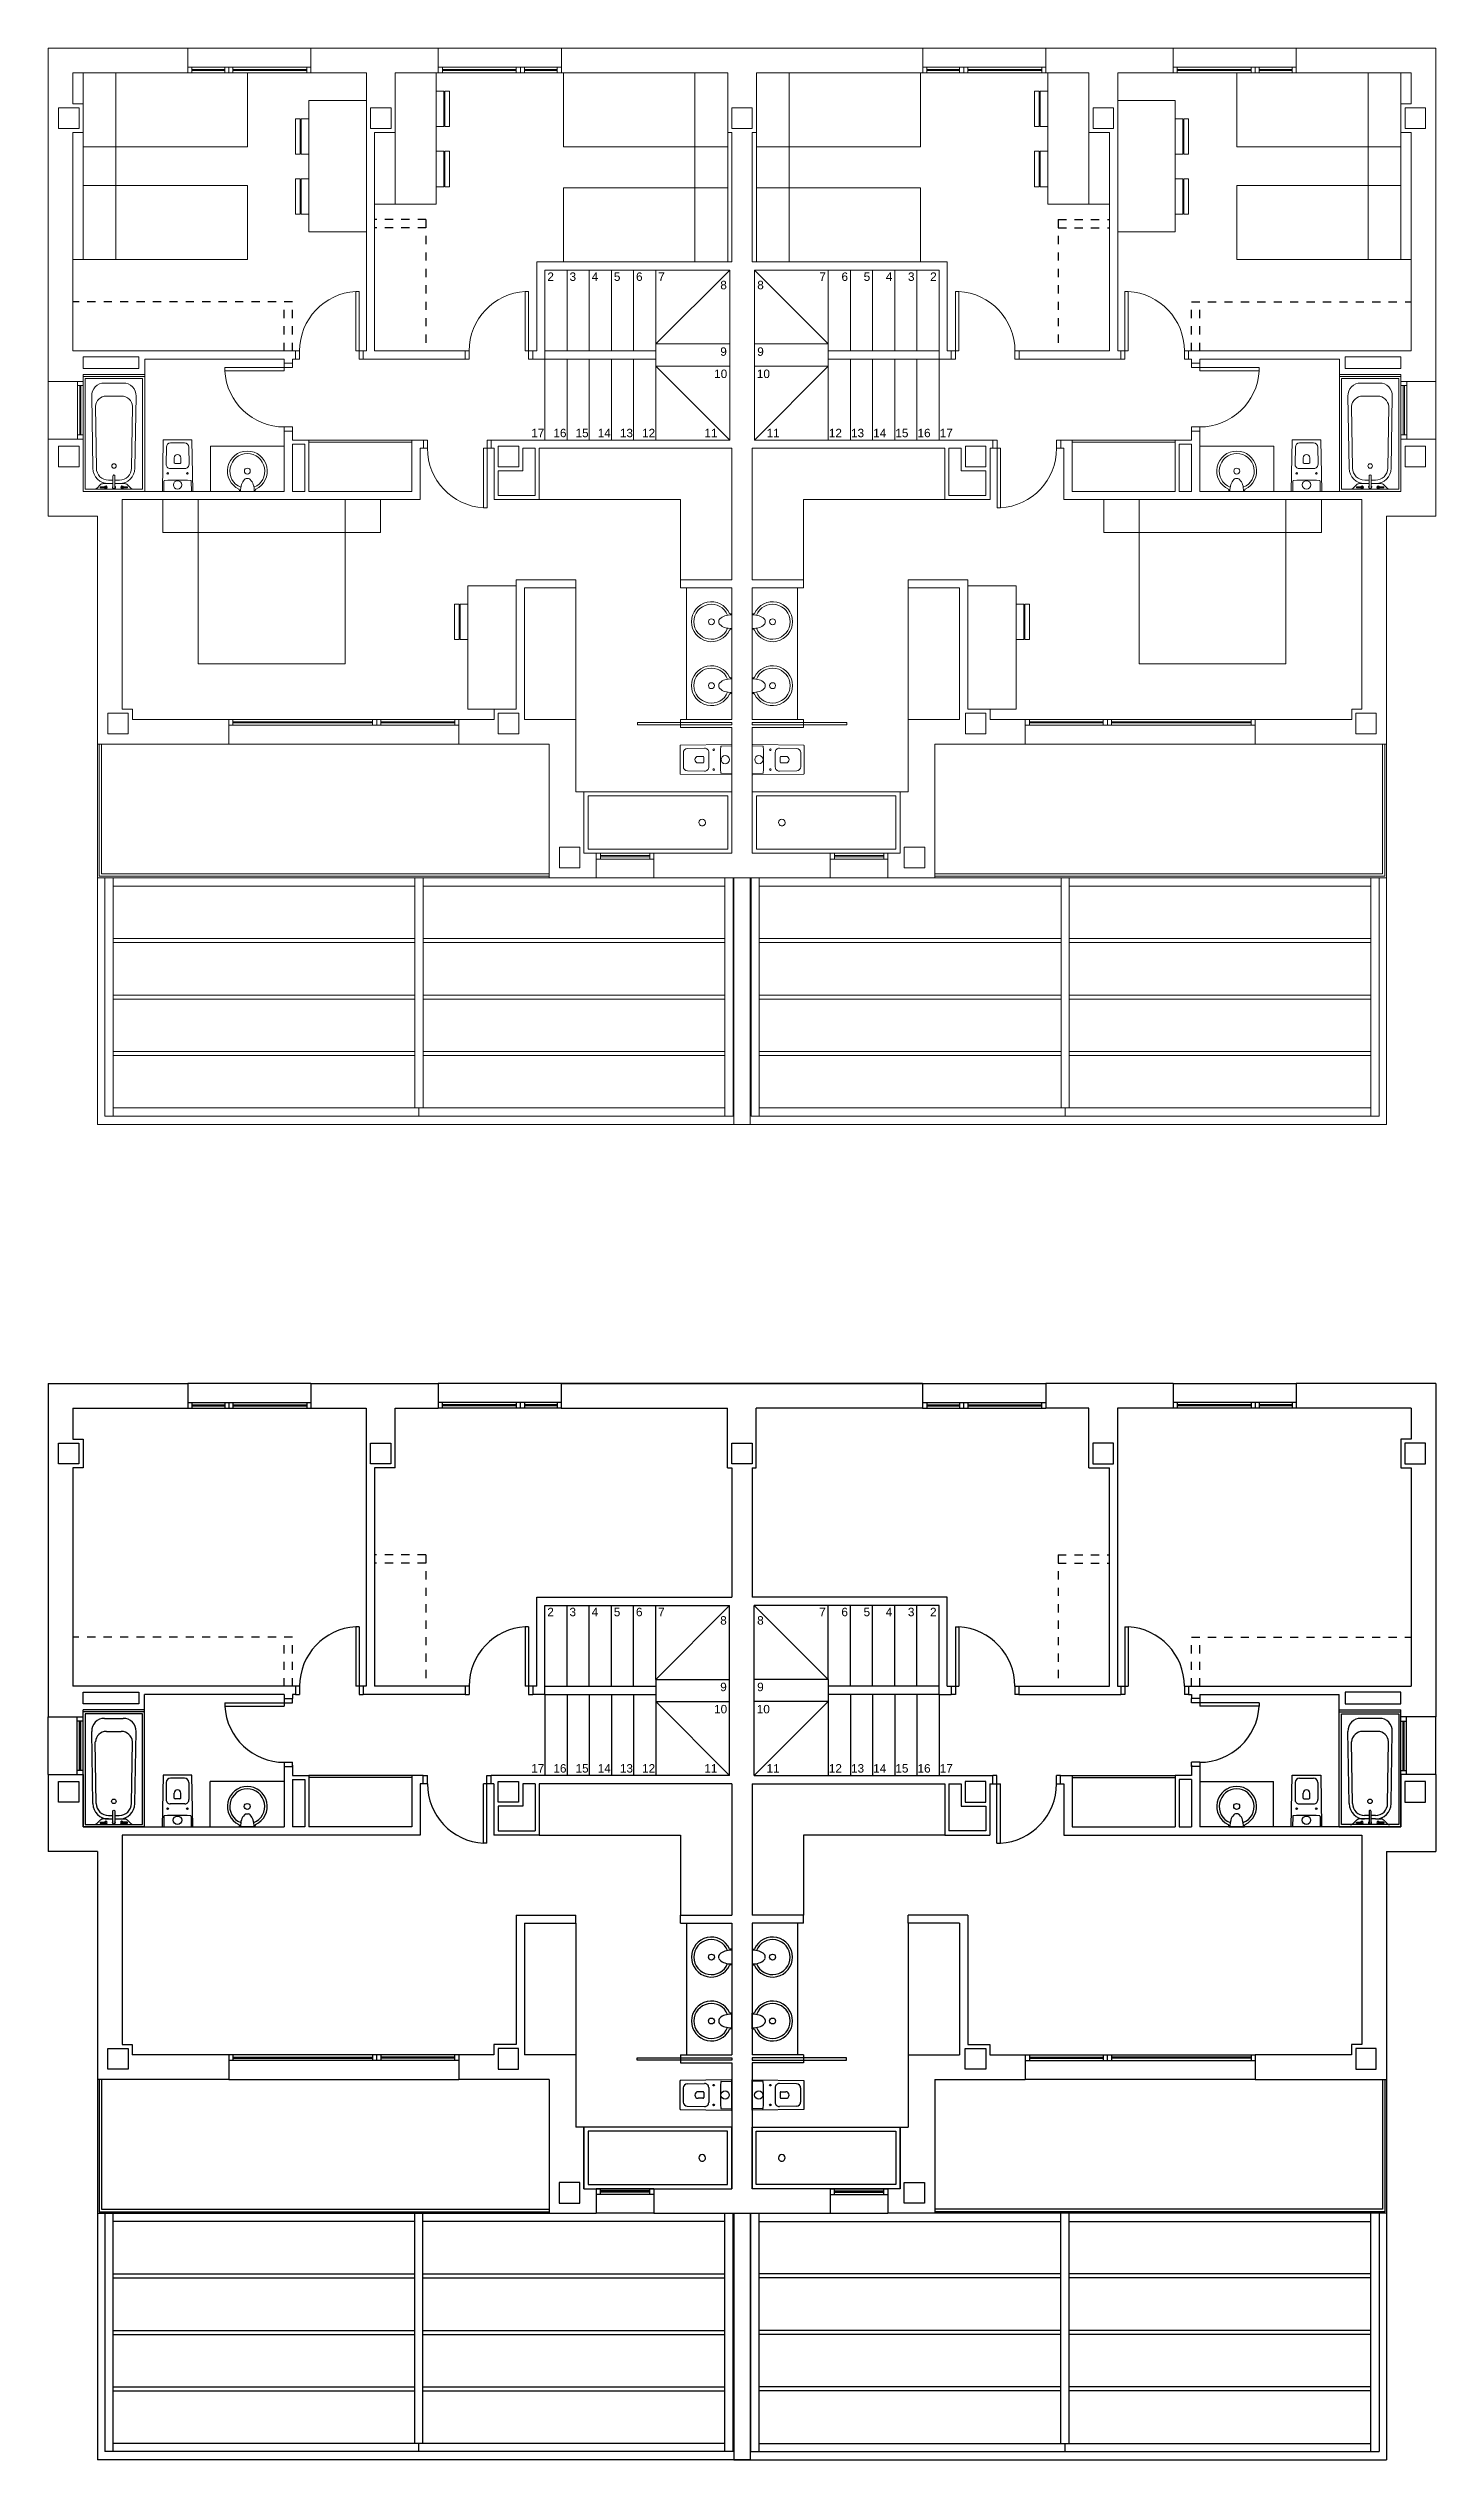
# Model space of a CAD drawing. Header units: millimetres. Extents: x 441156 to 441653, y 4514887 to 4515266.
# Drawn here: x 441333.88 to 441350.78, y 4515224.24 to 4515253.59 of the extents above; entities that cross this region are included whole.
import ezdxf
from ezdxf.enums import TextEntityAlignment as Align

# ---------------------------------------------------------------- set-up
doc = ezdxf.new("R2010")
doc.units = ezdxf.units.MM
doc.linetypes.add('CONTINUA', pattern=[0])
doc.linetypes.add('RAYITAS', pattern=[0.375, 0.25, -0.125])
doc.layers.add('01_mono PRIMERA', color=2, linetype='Continuous')
doc.layers.add('01_proyección', color=4, linetype='RAYITAS')
doc.layers.add('01_muebles_B', color=254, linetype='Continuous', lineweight=5)
doc.styles.add('NIEVES2', font='sanss___.ttf')

# ---------------------------------------------------------------- blocks, each defined once
blk = doc.blocks.new('A$C065C7C63')
at = {"layer": '01_mono PRIMERA', "color": 254}
for p, q in [((1.407, 13.1, 0), (1.407, 9.042, 0)), ((1.407, 13.1, 0), (3.107, 13.1, 0)), ((3.107, 13.1, 0), (3.107, 12.8, 0)), ((4.607, 13.1, 0), (3.107, 13.1, 0)), ((4.607, 13.1, 0), (4.607, 12.8, 0)), ((4.607, 13.1, 0), (6.157, 13.1, 0)), ((6.157, 13.1, 0), (6.157, 12.8, 0)), ((7.657, 13.1, 0), (6.157, 13.1, 0)), ((7.657, 13.1, 0), (7.657, 12.8, 0)), ((7.657, 13.1, 0), (12.057, 13.1, 0)), ((12.057, 13.1, 0), (7.657, 13.1, 0)), ((12.057, 13.1, 0), (12.057, 12.8, 0)), ((12.057, 13.1, 0), (13.557, 13.1, 0)), ((15.107, 13.1, 0), (13.557, 13.1, 0)), ((13.557, 13.1, 0), (13.557, 12.8, 0)), ((15.107, 13.1, 0), (15.107, 12.8, 0)), ((15.107, 13.1, 0), (16.607, 13.1, 0)), ((16.607, 13.1, 0), (16.607, 12.8, 0)), ((18.307, 13.1, 0), (16.607, 13.1, 0)), ((18.307, 13.1, 0), (18.307, 9.042, 0)), ((1.707, 12.8, 0), (1.707, 12.425, 0)), ((1.707, 12.8, 0), (3.107, 12.8, 0)), ((3.107, 12.87, 0), (4.607, 12.87, 0)), ((3.107, 12.8, 0), (4.607, 12.8, 0)), ((3.157, 12.87, 0), (3.157, 12.8, 0)), ((3.157, 12.842, 0), (3.557, 12.842, 0)), ((3.157, 12.828, 0), (3.557, 12.828, 0)), ((3.557, 12.87, 0), (3.557, 12.8, 0)), ((3.607, 12.87, 0), (3.607, 12.8, 0)), ((3.657, 12.87, 0), (3.657, 12.8, 0)), ((3.657, 12.842, 0), (4.557, 12.842, 0)), ((3.657, 12.828, 0), (4.557, 12.828, 0)), ((4.557, 12.87, 0), (4.557, 12.8, 0)), ((4.607, 12.8, 0), (5.282, 12.8, 0)), ((5.282, 12.8, 0), (5.282, 9.415, 0)), ((5.632, 12.075, 0), (5.632, 12.8, 0)), ((5.632, 12.8, 0), (6.157, 12.8, 0)), ((7.657, 12.87, 0), (6.157, 12.87, 0)), ((7.657, 12.8, 0), (6.157, 12.8, 0)), ((6.207, 12.87, 0), (6.207, 12.8, 0)), ((7.107, 12.842, 0), (6.207, 12.842, 0)), ((7.107, 12.828, 0), (6.207, 12.828, 0)), ((7.107, 12.87, 0), (7.107, 12.8, 0)), ((7.157, 12.87, 0), (7.157, 12.8, 0)), ((7.207, 12.87, 0), (7.207, 12.8, 0)), ((7.607, 12.842, 0), (7.207, 12.842, 0)), ((7.607, 12.828, 0), (7.207, 12.828, 0)), ((7.607, 12.87, 0), (7.607, 12.8, 0)), ((7.657, 12.8, 0), (9.682, 12.8, 0)), ((9.682, 12.075, 0), (9.682, 12.8, 0)), ((10.032, 12.075, 0), (10.032, 12.8, 0)), ((12.057, 12.8, 0), (10.032, 12.8, 0)), ((12.057, 12.87, 0), (13.557, 12.87, 0)), ((12.057, 12.8, 0), (13.557, 12.8, 0)), ((12.107, 12.87, 0), (12.107, 12.8, 0)), ((12.107, 12.842, 0), (12.507, 12.842, 0)), ((12.107, 12.828, 0), (12.507, 12.828, 0)), ((12.507, 12.87, 0), (12.507, 12.8, 0)), ((12.557, 12.87, 0), (12.557, 12.8, 0)), ((12.607, 12.87, 0), (12.607, 12.8, 0)), ((12.607, 12.842, 0), (13.507, 12.842, 0)), ((12.607, 12.828, 0), (13.507, 12.828, 0)), ((13.507, 12.87, 0), (13.507, 12.8, 0)), ((14.082, 12.8, 0), (13.557, 12.8, 0)), ((14.082, 12.075, 0), (14.082, 12.8, 0)), ((14.432, 12.8, 0), (14.432, 9.415, 0)), ((15.107, 12.8, 0), (14.432, 12.8, 0)), ((16.607, 12.87, 0), (15.107, 12.87, 0)), ((16.607, 12.8, 0), (15.107, 12.8, 0)), ((15.157, 12.87, 0), (15.157, 12.8, 0)), ((16.057, 12.842, 0), (15.157, 12.842, 0)), ((16.057, 12.828, 0), (15.157, 12.828, 0)), ((16.057, 12.87, 0), (16.057, 12.8, 0)), ((16.107, 12.87, 0), (16.107, 12.8, 0)), ((16.157, 12.87, 0), (16.157, 12.8, 0)), ((16.557, 12.842, 0), (16.157, 12.842, 0)), ((16.557, 12.828, 0), (16.157, 12.828, 0)), ((16.557, 12.87, 0), (16.557, 12.8, 0)), ((18.007, 12.8, 0), (16.607, 12.8, 0)), ((18.007, 12.8, 0), (18.007, 12.425, 0)), ((1.707, 12.075, 0), (1.707, 9.415, 0)), ((5.382, 12.075, 0), (5.382, 9.415, 0)), ((9.682, 12.075, 0), (9.732, 12.075, 0)), ((9.732, 12.075, 0), (9.732, 10.5, 0)), ((9.982, 12.075, 0), (9.982, 10.5, 0)), ((9.982, 12.075, 0), (10.032, 12.075, 0)), ((14.332, 9.415, 0), (14.332, 12.075, 0)), ((18.007, 12.075, 0), (18.007, 9.415, 0)), ((7.357, 10.5, 0), (9.732, 10.5, 0)), ((7.357, 9.415, 0), (7.357, 10.5, 0)), ((7.457, 10.4, 0), (9.707, 10.4, 0)), ((7.457, 9.315, 0), (7.457, 10.4, 0)), ((7.727, 9.415, 0), (7.727, 10.4, 0)), ((7.997, 9.415, 0), (7.997, 10.4, 0)), ((8.267, 9.415, 0), (8.267, 10.4, 0)), ((8.537, 9.415, 0), (8.537, 10.4, 0)), ((8.807, 9.5, 0), (8.807, 10.4, 0)), ((8.807, 9.5, 0), (9.707, 10.4, 0)), ((9.707, 8.33, 0), (9.707, 10.4, 0)), ((12.357, 10.5, 0), (9.982, 10.5, 0)), ((12.257, 10.4, 0), (10.007, 10.4, 0)), ((10.907, 9.5, 0), (10.007, 10.4, 0)), ((10.007, 8.33, 0), (10.007, 10.4, 0)), ((10.907, 9.5, 0), (10.907, 10.4, 0)), ((11.177, 9.415, 0), (11.177, 10.4, 0)), ((11.447, 9.415, 0), (11.447, 10.4, 0)), ((11.717, 9.415, 0), (11.717, 10.4, 0)), ((11.987, 9.415, 0), (11.987, 10.4, 0)), ((12.257, 9.315, 0), (12.257, 10.4, 0)), ((12.357, 9.415, 0), (12.357, 10.5, 0)), ((5.194, 10.139, 0), (5.153, 10.139, 0)), ((5.153, 10.139, 0), (5.153, 9.415, 0)), ((5.194, 10.139, 0), (5.194, 9.315, 0)), ((7.259, 10.139, 0), (7.217, 10.139, 0)), ((7.217, 10.139, 0), (7.217, 9.415, 0)), ((7.259, 10.139, 0), (7.259, 9.315, 0)), ((12.456, 10.139, 0), (12.497, 10.139, 0)), ((12.456, 10.139, 0), (12.456, 9.315, 0)), ((12.497, 10.139, 0), (12.497, 9.415, 0)), ((14.52, 10.139, 0), (14.562, 10.139, 0)), ((14.52, 10.139, 0), (14.52, 9.315, 0)), ((14.562, 10.139, 0), (14.562, 9.415, 0)), ((4.419, 9.415, 0), (1.707, 9.415, 0)), ((4.419, 9.415, 0), (4.419, 9.315, 0)), ((4.469, 9.415, 0), (4.419, 9.415, 0)), ((4.469, 9.415, 0), (4.469, 9.315, 0)), ((5.244, 9.415, 0), (5.153, 9.415, 0)), ((5.282, 9.415, 0), (5.244, 9.415, 0)), ((5.244, 9.415, 0), (5.244, 9.315, 0)), ((6.484, 9.415, 0), (5.382, 9.415, 0)), ((6.484, 9.415, 0), (6.484, 9.315, 0)), ((6.534, 9.415, 0), (6.484, 9.415, 0)), ((6.534, 9.415, 0), (6.534, 9.315, 0)), ((7.309, 9.415, 0), (7.217, 9.415, 0)), ((7.357, 9.415, 0), (7.309, 9.415, 0)), ((7.309, 9.415, 0), (7.309, 9.315, 0)), ((7.457, 9.415, 0), (8.807, 9.415, 0)), ((8.807, 9.5, 0), (8.807, 8.33, 0)), ((8.807, 9.5, 0), (9.707, 9.5, 0)), ((10.907, 9.5, 0), (10.007, 9.5, 0)), ((10.907, 9.5, 0), (10.907, 8.33, 0)), ((12.257, 9.415, 0), (10.907, 9.415, 0)), ((12.357, 9.415, 0), (12.406, 9.415, 0)), ((12.406, 9.415, 0), (12.406, 9.315, 0)), ((12.406, 9.415, 0), (12.497, 9.415, 0)), ((13.181, 9.415, 0), (13.231, 9.415, 0)), ((13.181, 9.415, 0), (13.181, 9.315, 0)), ((13.231, 9.415, 0), (14.332, 9.415, 0)), ((13.231, 9.415, 0), (13.231, 9.315, 0)), ((14.432, 9.415, 0), (14.47, 9.415, 0)), ((14.47, 9.415, 0), (14.47, 9.315, 0)), ((14.47, 9.415, 0), (14.562, 9.415, 0)), ((15.245, 9.415, 0), (15.295, 9.415, 0)), ((15.245, 9.415, 0), (15.245, 9.315, 0)), ((15.295, 9.415, 0), (18.007, 9.415, 0)), ((15.295, 9.415, 0), (15.295, 9.315, 0)), ((2.582, 9.13, 0), (1.832, 9.13, 0)), ((1.832, 9.042, 0), (1.832, 9.13, 0)), ((1.832, 7.705, 0), (1.832, 9.105, 0)), ((2.582, 9.105, 0), (1.832, 9.105, 0)), ((4.282, 9.315, 0), (2.582, 9.315, 0)), ((2.582, 9.13, 0), (2.582, 9.315, 0)), ((2.582, 9.105, 0), (2.582, 9.13, 0)), ((2.582, 7.705, 0), (2.582, 9.105, 0)), ((3.558, 9.215, 0), (3.558, 9.173, 0)), ((3.558, 9.215, 0), (4.382, 9.215, 0)), ((3.558, 9.173, 0), (4.282, 9.173, 0)), ((4.282, 9.315, 0), (4.282, 9.265, 0)), ((4.282, 9.265, 0), (4.382, 9.265, 0)), ((4.282, 9.265, 0), (4.282, 9.173, 0)), ((4.419, 9.315, 0), (4.382, 9.315, 0)), ((4.382, 9.315, 0), (4.382, 9.265, 0)), ((4.382, 9.215, 0), (4.382, 9.265, 0)), ((4.419, 9.315, 0), (4.469, 9.315, 0)), ((5.194, 9.315, 0), (5.244, 9.315, 0)), ((6.484, 9.315, 0), (5.244, 9.315, 0)), ((6.484, 9.315, 0), (6.534, 9.315, 0)), ((7.259, 9.315, 0), (7.309, 9.315, 0)), ((7.457, 9.315, 0), (7.309, 9.315, 0)), ((7.457, 9.315, 0), (7.457, 8.33, 0)), ((7.457, 9.315, 0), (8.807, 9.315, 0)), ((7.727, 9.315, 0), (7.727, 8.33, 0)), ((7.997, 9.315, 0), (7.997, 8.33, 0)), ((8.267, 9.315, 0), (8.267, 8.33, 0)), ((8.537, 9.315, 0), (8.537, 8.33, 0)), ((8.807, 9.315, 0), (8.807, 9.23, 0)), ((8.807, 9.23, 0), (9.707, 9.23, 0)), ((8.807, 9.23, 0), (9.707, 8.33, 0)), ((10.907, 9.23, 0), (10.007, 9.23, 0)), ((10.907, 9.23, 0), (10.007, 8.33, 0)), ((10.907, 9.315, 0), (10.907, 9.23, 0)), ((12.257, 9.315, 0), (10.907, 9.315, 0)), ((11.177, 9.315, 0), (11.177, 8.33, 0)), ((11.447, 9.315, 0), (11.447, 8.33, 0)), ((11.717, 9.315, 0), (11.717, 8.33, 0)), ((11.987, 9.315, 0), (11.987, 8.33, 0)), ((12.257, 9.315, 0), (12.257, 8.33, 0)), ((12.257, 9.315, 0), (12.406, 9.315, 0)), ((12.456, 9.315, 0), (12.406, 9.315, 0)), ((13.231, 9.315, 0), (13.181, 9.315, 0)), ((13.231, 9.315, 0), (14.47, 9.315, 0)), ((14.52, 9.315, 0), (14.47, 9.315, 0)), ((15.295, 9.315, 0), (15.245, 9.315, 0)), ((15.295, 9.315, 0), (15.332, 9.315, 0)), ((15.332, 9.315, 0), (15.332, 9.265, 0)), ((15.432, 9.265, 0), (15.332, 9.265, 0)), ((15.332, 9.215, 0), (15.332, 9.265, 0)), ((16.156, 9.215, 0), (15.332, 9.215, 0)), ((15.432, 9.315, 0), (17.132, 9.315, 0)), ((15.432, 9.315, 0), (15.432, 9.265, 0)), ((15.432, 9.265, 0), (15.432, 9.173, 0)), ((16.156, 9.173, 0), (15.432, 9.173, 0)), ((16.156, 9.215, 0), (16.156, 9.173, 0)), ((17.132, 9.13, 0), (17.132, 9.315, 0)), ((17.132, 9.105, 0), (17.132, 9.13, 0)), ((17.132, 9.13, 0), (17.882, 9.13, 0)), ((17.132, 9.105, 0), (17.132, 9.13, 0)), ((17.132, 7.705, 0), (17.132, 9.105, 0)), ((17.132, 9.105, 0), (17.882, 9.105, 0)), ((17.882, 9.042, 0), (17.882, 9.13, 0)), ((17.882, 7.705, 0), (17.882, 9.105, 0)), ((1.407, 8.342, 0), (1.407, 9.042, 0)), ((1.407, 9.042, 0), (1.832, 9.042, 0)), ((1.762, 8.342, 0), (1.762, 9.042, 0)), ((1.832, 8.992, 0), (1.762, 8.992, 0)), ((1.79, 8.392, 0), (1.79, 8.992, 0)), ((1.804, 8.392, 0), (1.804, 8.992, 0)), ((1.832, 8.342, 0), (1.832, 9.042, 0)), ((2.556, 9.079, 0), (1.858, 9.079, 0)), ((1.858, 9.079, 0), (1.858, 7.731, 0)), ((1.952, 7.987, 0), (1.937, 8.867, 0)), ((2.093, 9.025, 0), (2.322, 9.025, 0)), ((2.117, 8.865, 0), (2.298, 8.865, 0)), ((2.463, 7.987, 0), (2.477, 8.867, 0)), ((2.556, 7.731, 0), (2.556, 9.079, 0)), ((17.158, 7.731, 0), (17.158, 9.079, 0)), ((17.158, 9.079, 0), (17.856, 9.079, 0)), ((17.252, 7.987, 0), (17.237, 8.867, 0)), ((17.622, 9.025, 0), (17.393, 9.025, 0)), ((17.598, 8.865, 0), (17.417, 8.865, 0)), ((17.763, 7.987, 0), (17.777, 8.867, 0)), ((17.856, 9.079, 0), (17.856, 7.731, 0)), ((18.307, 9.042, 0), (17.882, 9.042, 0)), ((17.882, 8.342, 0), (17.882, 9.042, 0)), ((17.882, 8.992, 0), (17.952, 8.992, 0)), ((17.91, 8.392, 0), (17.91, 8.992, 0)), ((17.924, 8.392, 0), (17.924, 8.992, 0)), ((17.952, 8.342, 0), (17.952, 9.042, 0)), ((18.307, 8.342, 0), (18.307, 9.042, 0)), ((1.993, 7.988, 0), (1.981, 8.739, 0)), ((2.421, 7.988, 0), (2.433, 8.739, 0)), ((17.293, 7.988, 0), (17.281, 8.739, 0)), ((17.721, 7.988, 0), (17.733, 8.739, 0)), ((1.407, 8.342, 0), (1.407, 7.405, 0)), ((1.407, 8.342, 0), (1.832, 8.342, 0)), ((1.832, 8.392, 0), (1.762, 8.392, 0)), ((1.832, 8.342, 0), (1.832, 7.705, 0)), ((2.846, 8.246, 0), (2.843, 8.036, 0)), ((3.069, 8.295, 0), (2.896, 8.295, 0)), ((3.119, 8.246, 0), (3.122, 8.036, 0)), ((4.282, 8.255, 0), (3.382, 8.255, 0)), ((3.382, 7.705, 0), (3.382, 8.255, 0)), ((4.282, 8.49, 0), (4.282, 8.44, 0)), ((4.282, 8.49, 0), (4.382, 8.49, 0)), ((4.282, 8.455, 0), (4.282, 7.705, 0)), ((4.282, 8.44, 0), (4.382, 8.44, 0)), ((4.382, 8.44, 0), (4.382, 8.49, 0)), ((4.382, 8.455, 0), (4.382, 8.33, 0)), ((4.382, 8.33, 0), (4.582, 8.33, 0)), ((4.382, 8.28, 0), (4.382, 7.705, 0)), ((4.382, 8.28, 0), (4.532, 8.28, 0)), ((4.532, 8.28, 0), (4.532, 7.705, 0)), ((5.837, 8.33, 0), (4.582, 8.33, 0)), ((4.582, 8.33, 0), (4.582, 7.705, 0)), ((5.837, 8.305, 0), (4.582, 8.305, 0)), ((5.976, 8.33, 0), (5.837, 8.33, 0)), ((5.837, 8.33, 0), (5.837, 7.705, 0)), ((5.976, 8.23, 0), (5.937, 8.23, 0)), ((5.937, 8.23, 0), (5.937, 7.605, 0)), ((5.976, 8.23, 0), (5.976, 8.33, 0)), ((5.976, 8.33, 0), (6.026, 8.33, 0)), ((6.026, 8.23, 0), (5.976, 8.23, 0)), ((6.026, 8.23, 0), (6.026, 8.33, 0)), ((6.801, 8.23, 0), (6.71, 8.23, 0)), ((6.71, 7.506, 0), (6.71, 8.23, 0)), ((6.751, 7.506, 0), (6.751, 8.33, 0)), ((6.751, 8.33, 0), (6.801, 8.33, 0)), ((9.707, 8.33, 0), (6.801, 8.33, 0)), ((6.801, 8.23, 0), (6.801, 8.33, 0)), ((6.837, 8.23, 0), (6.801, 8.23, 0)), ((6.837, 8.23, 0), (6.837, 7.605, 0)), ((7.337, 8.23, 0), (7.187, 8.23, 0)), ((7.187, 8.23, 0), (7.187, 7.955, 0)), ((7.337, 8.23, 0), (7.337, 7.655, 0)), ((9.732, 8.23, 0), (7.387, 8.23, 0)), ((7.387, 8.23, 0), (7.387, 7.605, 0)), ((9.732, 8.23, 0), (9.732, 6.63, 0)), ((9.982, 8.23, 0), (9.982, 6.63, 0)), ((9.982, 8.23, 0), (12.327, 8.23, 0)), ((10.007, 8.33, 0), (12.913, 8.33, 0)), ((12.327, 8.23, 0), (12.327, 7.605, 0)), ((12.377, 8.23, 0), (12.527, 8.23, 0)), ((12.377, 8.23, 0), (12.377, 7.655, 0)), ((12.527, 8.23, 0), (12.527, 7.955, 0)), ((12.877, 8.23, 0), (12.913, 8.23, 0)), ((12.877, 8.23, 0), (12.877, 7.605, 0)), ((12.913, 8.23, 0), (12.913, 8.33, 0)), ((12.963, 8.33, 0), (12.913, 8.33, 0)), ((12.913, 8.23, 0), (13.005, 8.23, 0)), ((12.963, 7.506, 0), (12.963, 8.33, 0)), ((13.005, 7.506, 0), (13.005, 8.23, 0)), ((13.738, 8.33, 0), (13.688, 8.33, 0)), ((13.688, 8.23, 0), (13.688, 8.33, 0)), ((13.688, 8.23, 0), (13.738, 8.23, 0)), ((13.738, 8.33, 0), (13.877, 8.33, 0)), ((13.738, 8.23, 0), (13.738, 8.33, 0)), ((13.738, 8.23, 0), (13.777, 8.23, 0)), ((13.777, 8.23, 0), (13.777, 7.605, 0)), ((13.877, 8.33, 0), (13.877, 7.705, 0)), ((13.877, 8.33, 0), (15.132, 8.33, 0)), ((13.877, 8.305, 0), (15.132, 8.305, 0)), ((15.332, 8.33, 0), (15.132, 8.33, 0)), ((15.132, 8.33, 0), (15.132, 7.705, 0)), ((15.332, 8.28, 0), (15.182, 8.28, 0)), ((15.182, 8.28, 0), (15.182, 7.705, 0)), ((15.332, 8.44, 0), (15.332, 8.49, 0)), ((15.432, 8.49, 0), (15.332, 8.49, 0)), ((15.332, 8.455, 0), (15.332, 8.33, 0)), ((15.432, 8.44, 0), (15.332, 8.44, 0)), ((15.332, 8.28, 0), (15.332, 7.705, 0)), ((15.432, 8.49, 0), (15.432, 8.44, 0)), ((15.432, 8.455, 0), (15.432, 7.705, 0)), ((15.432, 8.255, 0), (16.332, 8.255, 0)), ((16.332, 7.705, 0), (16.332, 8.255, 0)), ((16.596, 8.246, 0), (16.593, 8.036, 0)), ((16.646, 8.295, 0), (16.819, 8.295, 0)), ((16.869, 8.246, 0), (16.872, 8.036, 0)), ((17.882, 8.392, 0), (17.952, 8.392, 0)), ((18.307, 8.342, 0), (17.882, 8.342, 0)), ((17.882, 8.342, 0), (17.882, 7.705, 0)), ((18.307, 8.342, 0), (18.307, 7.405, 0)), ((3.072, 7.985, 0), (2.893, 7.985, 0)), ((2.942, 8.055, 0), (2.942, 8.115, 0)), ((3.012, 8.045, 0), (2.952, 8.045, 0)), ((3.022, 8.055, 0), (3.022, 8.115, 0)), ((7.187, 7.955, 0), (6.887, 7.955, 0)), ((6.887, 7.955, 0), (6.887, 7.655, 0)), ((12.527, 7.955, 0), (12.827, 7.955, 0)), ((12.827, 7.955, 0), (12.827, 7.655, 0)), ((16.643, 7.985, 0), (16.822, 7.985, 0)), ((16.692, 8.055, 0), (16.692, 8.115, 0)), ((16.702, 8.045, 0), (16.762, 8.045, 0)), ((16.772, 8.055, 0), (16.772, 8.115, 0)), ((1.832, 7.705, 0), (4.282, 7.705, 0)), ((2.582, 7.705, 0), (1.832, 7.705, 0)), ((1.858, 7.731, 0), (2.556, 7.731, 0)), ((2.041, 7.785, 0), (2.001, 7.746, 0)), ((2.041, 7.763, 0), (2.107, 7.763, 0)), ((2.041, 7.763, 0), (2.041, 7.748, 0)), ((2.041, 7.748, 0), (2.107, 7.748, 0)), ((2.141, 7.8, 0), (2.076, 7.8, 0)), ((2.141, 7.842, 0), (2.194, 7.842, 0)), ((2.141, 7.8, 0), (2.194, 7.8, 0)), ((2.194, 7.755, 0), (2.194, 7.893, 0)), ((2.22, 7.893, 0), (2.22, 7.755, 0)), ((2.22, 7.842, 0), (2.273, 7.842, 0)), ((2.22, 7.8, 0), (2.273, 7.8, 0)), ((2.273, 7.8, 0), (2.339, 7.8, 0)), ((2.373, 7.763, 0), (2.307, 7.763, 0)), ((2.307, 7.748, 0), (2.373, 7.748, 0)), ((2.373, 7.748, 0), (2.373, 7.763, 0)), ((2.374, 7.785, 0), (2.414, 7.746, 0)), ((2.816, 7.832, 0), (2.814, 7.705, 0)), ((3.148, 7.832, 0), (3.15, 7.705, 0)), ((3.736, 7.707, 0), (3.736, 7.722, 0)), ((3.926, 7.705, 0), (3.738, 7.705, 0)), ((3.817, 7.862, 0), (3.847, 7.862, 0)), ((3.929, 7.707, 0), (3.928, 7.722, 0)), ((4.532, 7.705, 0), (4.382, 7.705, 0)), ((5.837, 7.705, 0), (4.582, 7.705, 0)), ((6.887, 7.655, 0), (7.337, 7.655, 0)), ((12.827, 7.655, 0), (12.377, 7.655, 0)), ((13.877, 7.705, 0), (15.132, 7.705, 0)), ((15.182, 7.705, 0), (15.332, 7.705, 0)), ((17.882, 7.705, 0), (15.432, 7.705, 0)), ((15.786, 7.707, 0), (15.786, 7.722, 0)), ((15.788, 7.705, 0), (15.976, 7.705, 0)), ((15.897, 7.862, 0), (15.867, 7.862, 0)), ((15.979, 7.707, 0), (15.978, 7.722, 0)), ((16.566, 7.832, 0), (16.564, 7.705, 0)), ((16.898, 7.832, 0), (16.9, 7.705, 0)), ((17.132, 7.705, 0), (17.882, 7.705, 0)), ((17.856, 7.731, 0), (17.158, 7.731, 0)), ((17.341, 7.785, 0), (17.301, 7.746, 0)), ((17.341, 7.763, 0), (17.407, 7.763, 0)), ((17.341, 7.748, 0), (17.341, 7.763, 0)), ((17.407, 7.748, 0), (17.341, 7.748, 0)), ((17.441, 7.8, 0), (17.376, 7.8, 0)), ((17.494, 7.842, 0), (17.441, 7.842, 0)), ((17.494, 7.8, 0), (17.441, 7.8, 0)), ((17.494, 7.893, 0), (17.494, 7.755, 0)), ((17.52, 7.755, 0), (17.52, 7.893, 0)), ((17.573, 7.842, 0), (17.52, 7.842, 0)), ((17.573, 7.8, 0), (17.52, 7.8, 0)), ((17.573, 7.8, 0), (17.639, 7.8, 0)), ((17.673, 7.763, 0), (17.607, 7.763, 0)), ((17.673, 7.748, 0), (17.607, 7.748, 0)), ((17.673, 7.763, 0), (17.673, 7.748, 0)), ((17.674, 7.785, 0), (17.714, 7.746, 0)), ((2.007, 7.405, 0), (1.407, 7.405, 0)), ((2.007, 7.405, 0), (2.007, 4.63, 0)), ((2.307, 7.605, 0), (2.307, 5.055, 0)), ((5.937, 7.605, 0), (2.307, 7.605, 0)), ((6.751, 7.506, 0), (6.71, 7.506, 0)), ((7.387, 7.605, 0), (6.837, 7.605, 0)), ((7.387, 7.605, 0), (9.107, 7.605, 0)), ((9.107, 7.605, 0), (9.107, 6.63, 0)), ((10.607, 7.605, 0), (10.607, 6.63, 0)), ((12.327, 7.605, 0), (10.607, 7.605, 0)), ((12.327, 7.605, 0), (12.877, 7.605, 0)), ((12.963, 7.506, 0), (13.005, 7.506, 0)), ((13.777, 7.605, 0), (17.407, 7.605, 0)), ((17.707, 7.405, 0), (17.707, 4.63, 0)), ((17.707, 7.405, 0), (18.307, 7.405, 0)), ((7.107, 6.63, 0), (7.832, 6.63, 0)), ((7.207, 6.53, 0), (7.207, 4.93, 0)), ((7.207, 6.53, 0), (7.832, 6.53, 0)), ((7.832, 6.53, 0), (7.832, 6.63, 0)), ((7.832, 6.53, 0), (7.832, 4.93, 0)), ((9.107, 6.63, 0), (9.732, 6.63, 0)), ((9.107, 6.53, 0), (9.107, 6.63, 0)), ((9.107, 6.53, 0), (9.732, 6.53, 0)), ((9.182, 6.53, 0), (9.182, 4.93, 0)), ((9.732, 6.53, 0), (9.732, 4.93, 0)), ((10.607, 6.63, 0), (9.982, 6.63, 0)), ((9.982, 6.53, 0), (9.982, 4.93, 0)), ((9.982, 6.53, 0), (9.982, 4.93, 0)), ((10.607, 6.53, 0), (9.982, 6.53, 0)), ((10.532, 6.53, 0), (10.532, 4.93, 0)), ((10.607, 6.53, 0), (10.607, 6.63, 0)), ((12.607, 6.63, 0), (11.882, 6.63, 0)), ((11.882, 6.53, 0), (11.882, 6.63, 0)), ((11.882, 6.53, 0), (11.882, 4.93, 0)), ((12.507, 6.53, 0), (11.882, 6.53, 0)), ((12.507, 6.53, 0), (12.507, 4.93, 0)), ((9.73, 6.215, 0), (9.715, 6.215, 0)), ((9.732, 6.213, 0), (9.732, 6.025, 0)), ((9.982, 6.213, 0), (9.982, 6.025, 0)), ((9.985, 6.215, 0), (9.999, 6.215, 0)), ((9.575, 6.104, 0), (9.575, 6.134, 0)), ((9.73, 6.022, 0), (9.715, 6.023, 0)), ((9.985, 6.022, 0), (9.999, 6.023, 0)), ((10.139, 6.104, 0), (10.139, 6.134, 0)), ((9.575, 5.356, 0), (9.575, 5.326, 0)), ((9.73, 5.438, 0), (9.715, 5.437, 0)), ((9.732, 5.247, 0), (9.732, 5.435, 0)), ((9.982, 5.247, 0), (9.982, 5.435, 0)), ((9.985, 5.438, 0), (9.999, 5.437, 0)), ((10.139, 5.356, 0), (10.139, 5.326, 0)), ((9.73, 5.245, 0), (9.715, 5.245, 0)), ((9.985, 5.245, 0), (9.999, 5.245, 0)), ((3.607, 4.93, 0), (2.432, 4.93, 0)), ((3.607, 4.93, 0), (3.607, 4.63, 0)), ((6.407, 4.93, 0), (3.607, 4.93, 0)), ((6.407, 4.86, 0), (3.607, 4.86, 0)), ((3.657, 4.93, 0), (3.657, 4.86, 0)), ((3.657, 4.902, 0), (5.357, 4.902, 0)), ((3.657, 4.888, 0), (5.357, 4.888, 0)), ((5.357, 4.93, 0), (5.357, 4.86, 0)), ((5.407, 4.93, 0), (5.407, 4.86, 0)), ((5.457, 4.93, 0), (5.457, 4.86, 0)), ((6.357, 4.902, 0), (5.457, 4.902, 0)), ((6.357, 4.888, 0), (5.457, 4.888, 0)), ((6.357, 4.93, 0), (6.357, 4.86, 0)), ((6.837, 4.93, 0), (6.407, 4.93, 0)), ((6.407, 4.93, 0), (6.407, 4.63, 0)), ((7.832, 4.93, 0), (7.207, 4.93, 0)), ((7.832, 4.93, 0), (7.832, 4.05, 0)), ((9.107, 4.93, 0), (9.732, 4.93, 0)), ((9.107, 4.93, 0), (9.107, 4.894, 0)), ((9.107, 4.894, 0), (9.107, 4.866, 0)), ((9.107, 4.866, 0), (9.107, 4.83, 0)), ((9.107, 4.83, 0), (9.732, 4.83, 0)), ((9.732, 4.83, 0), (9.732, 3.3, 0)), ((10.607, 4.93, 0), (9.982, 4.93, 0)), ((9.982, 4.83, 0), (9.982, 3.3, 0)), ((10.607, 4.83, 0), (9.982, 4.83, 0)), ((10.607, 4.93, 0), (10.607, 4.894, 0)), ((10.607, 4.894, 0), (10.607, 4.866, 0)), ((10.607, 4.866, 0), (10.607, 4.83, 0)), ((11.882, 4.93, 0), (12.507, 4.93, 0)), ((11.882, 4.93, 0), (11.882, 4.05, 0)), ((12.877, 4.93, 0), (13.307, 4.93, 0)), ((13.307, 4.93, 0), (13.307, 4.63, 0)), ((13.307, 4.93, 0), (16.107, 4.93, 0)), ((13.307, 4.86, 0), (16.107, 4.86, 0)), ((13.358, 4.93, 0), (13.358, 4.86, 0)), ((13.358, 4.902, 0), (14.257, 4.902, 0)), ((13.358, 4.888, 0), (14.257, 4.888, 0)), ((14.257, 4.93, 0), (14.257, 4.86, 0)), ((14.307, 4.93, 0), (14.307, 4.86, 0)), ((14.357, 4.93, 0), (14.357, 4.86, 0)), ((16.057, 4.902, 0), (14.357, 4.902, 0)), ((16.057, 4.888, 0), (14.357, 4.888, 0)), ((16.057, 4.93, 0), (16.057, 4.86, 0)), ((16.107, 4.93, 0), (16.107, 4.63, 0)), ((3.607, 4.63, 0), (2.007, 4.63, 0)), ((2.007, 4.63, 0), (2.007, 3, 0)), ((2.027, 4.63, 0), (2.027, 3.02, 0)), ((2.057, 4.63, 0), (2.057, 3.05, 0)), ((3.607, 4.63, 0), (6.407, 4.63, 0)), ((7.507, 4.63, 0), (6.407, 4.63, 0)), ((7.507, 4.63, 0), (7.507, 3, 0)), ((9.142, 4.526, 0), (9.142, 4.354, 0)), ((9.191, 4.576, 0), (9.401, 4.58, 0)), ((9.382, 4.48, 0), (9.322, 4.48, 0)), ((9.392, 4.47, 0), (9.392, 4.41, 0)), ((9.452, 4.53, 0), (9.452, 4.35, 0)), ((9.605, 4.606, 0), (9.732, 4.608, 0)), ((10.109, 4.606, 0), (9.982, 4.608, 0)), ((10.262, 4.53, 0), (10.262, 4.35, 0)), ((10.523, 4.576, 0), (10.313, 4.58, 0)), ((10.322, 4.47, 0), (10.322, 4.41, 0)), ((10.332, 4.48, 0), (10.392, 4.48, 0)), ((10.572, 4.526, 0), (10.572, 4.354, 0)), ((12.207, 4.63, 0), (13.307, 4.63, 0)), ((12.207, 4.63, 0), (12.207, 3, 0)), ((16.107, 4.63, 0), (13.307, 4.63, 0)), ((16.107, 4.63, 0), (17.707, 4.63, 0)), ((17.657, 4.63, 0), (17.657, 3.05, 0)), ((17.687, 4.63, 0), (17.687, 3.02, 0)), ((17.707, 4.63, 0), (17.707, 3, 0)), ((9.191, 4.304, 0), (9.401, 4.3, 0)), ((9.382, 4.4, 0), (9.322, 4.4, 0)), ((9.605, 4.274, 0), (9.732, 4.272, 0)), ((10.109, 4.274, 0), (9.982, 4.272, 0)), ((10.523, 4.304, 0), (10.313, 4.3, 0)), ((10.332, 4.4, 0), (10.392, 4.4, 0)), ((7.932, 3.3, 0), (8.082, 3.3, 0)), ((8.782, 3.3, 0), (8.082, 3.3, 0)), ((8.082, 3.3, 0), (8.082, 3, 0)), ((8.782, 3.23, 0), (8.082, 3.23, 0)), ((8.132, 3.3, 0), (8.132, 3.23, 0)), ((8.732, 3.272, 0), (8.132, 3.272, 0)), ((8.732, 3.258, 0), (8.132, 3.258, 0)), ((8.732, 3.3, 0), (8.732, 3.23, 0)), ((8.782, 3.3, 0), (9.732, 3.3, 0)), ((8.782, 3.3, 0), (8.782, 3, 0)), ((10.932, 3.3, 0), (9.982, 3.3, 0)), ((10.932, 3.3, 0), (10.932, 3, 0)), ((10.932, 3.3, 0), (11.632, 3.3, 0)), ((10.932, 3.23, 0), (11.632, 3.23, 0)), ((10.982, 3.3, 0), (10.982, 3.23, 0)), ((10.982, 3.272, 0), (11.582, 3.272, 0)), ((10.982, 3.258, 0), (11.582, 3.258, 0)), ((11.582, 3.3, 0), (11.582, 3.23, 0)), ((11.632, 3.3, 0), (11.632, 3, 0)), ((11.782, 3.3, 0), (11.632, 3.3, 0)), ((2.007, 3, 0), (7.507, 3, 0)), ((2.007, 3, 0), (2.007, 0, 0)), ((2.027, 3.02, 0), (7.507, 3.02, 0)), ((2.057, 3.05, 0), (7.507, 3.05, 0)), ((2.097, 3, 0), (2.097, 0.1, 0)), ((2.197, 0.1, 0), (2.197, 3, 0)), ((5.872, 0.2), (5.872, 3)), ((5.972, 0.2), (5.972, 3)), ((7.507, 3, 0), (8.082, 3, 0)), ((8.782, 3, 0), (8.082, 3, 0)), ((8.782, 3, 0), (10.932, 3, 0)), ((9.648, 0.1, 0), (9.648, 3, 0)), ((9.748, 0.1, 0), (9.748, 3, 0)), ((9.757, 3, 0), (9.757, 0, 0)), ((9.757, 3, 0), (9.757, 0, 0)), ((9.957, 3, 0), (9.957, 0, 0)), ((9.957, 3, 0), (9.957, 0, 0)), ((9.967, 0.1, 0), (9.967, 3, 0)), ((10.067, 0.1, 0), (10.067, 3, 0)), ((10.932, 3, 0), (11.632, 3, 0)), ((12.207, 3, 0), (11.632, 3, 0)), ((17.657, 3.05, 0), (12.207, 3.05, 0)), ((17.687, 3.02, 0), (12.207, 3.02, 0)), ((17.707, 3, 0), (12.207, 3, 0)), ((13.742, 0.2), (13.742, 3)), ((13.842, 0.2), (13.842, 3)), ((17.517, 0.1, 0), (17.517, 3, 0)), ((17.617, 3, 0), (17.617, 0.1, 0)), ((17.707, 3, 0), (17.707, 0, 0)), ((5.872, 2.9), (2.197, 2.9, 0)), ((9.648, 2.9, 0), (5.972, 2.9)), ((10.067, 2.9, 0), (13.742, 2.9)), ((13.842, 2.9), (17.517, 2.9, 0)), ((2.197, 2.263, 0), (5.872, 2.263)), ((2.197, 2.213, 0), (5.872, 2.213)), ((5.972, 2.263), (9.648, 2.263, 0)), ((5.972, 2.213), (9.648, 2.213, 0)), ((13.742, 2.263), (10.067, 2.263, 0)), ((13.742, 2.213), (10.067, 2.213, 0)), ((17.517, 2.263, 0), (13.842, 2.263)), ((17.517, 2.213, 0), (13.842, 2.213)), ((2.197, 1.575, 0), (5.872, 1.575)), ((2.197, 1.525, 0), (5.872, 1.525)), ((5.972, 1.575), (9.648, 1.575, 0)), ((5.972, 1.525), (9.648, 1.525, 0)), ((13.742, 1.575), (10.067, 1.575, 0)), ((13.742, 1.525), (10.067, 1.525, 0)), ((17.517, 1.575, 0), (13.842, 1.575)), ((17.517, 1.525, 0), (13.842, 1.525)), ((2.197, 0.888, 0), (5.872, 0.888)), ((5.972, 0.888), (9.648, 0.888, 0)), ((13.742, 0.888), (10.067, 0.888, 0)), ((17.517, 0.888, 0), (13.842, 0.888)), ((2.197, 0.838, 0), (5.872, 0.838)), ((5.972, 0.838), (9.648, 0.838, 0)), ((13.742, 0.838), (10.067, 0.838, 0)), ((17.517, 0.838, 0), (13.842, 0.838)), ((9.757, 0, 0), (2.007, 0, 0)), ((9.748, 0.1, 0), (2.097, 0.1, 0)), ((9.648, 0.2, 0), (2.197, 0.2, 0)), ((5.922, 0.1), (5.922, 0.2)), ((5.922, 0.1), (5.922, 0.2)), ((9.957, 0, 0), (9.757, 0, 0)), ((9.757, 0, 0), (9.957, 0, 0)), ((9.957, 0, 0), (17.707, 0, 0)), ((9.967, 0.1, 0), (17.617, 0.1, 0)), ((10.067, 0.2, 0), (17.517, 0.2, 0)), ((13.792, 0.1), (13.792, 0.2)), ((13.792, 0.1), (13.792, 0.2))]:
    blk.add_line(p, q, dxfattribs=at)
for points in [[(1.782, 12.125), (1.532, 12.125), (1.532, 12.375), (1.782, 12.375), (1.782, 12.125)], [(5.582, 12.125), (5.332, 12.125), (5.332, 12.375), (5.582, 12.375), (5.582, 12.125)], [(9.732, 12.375), (9.982, 12.375), (9.982, 12.125), (9.732, 12.125), (9.732, 12.375)], [(17.932, 12.125), (18.182, 12.125), (18.182, 12.375), (17.932, 12.375), (17.932, 12.125)], [(1.782, 8.005), (1.532, 8.005), (1.532, 8.255), (1.782, 8.255), (1.782, 8.005)], [(7.137, 8.005), (6.887, 8.005), (6.887, 8.255), (7.137, 8.255), (7.137, 8.005)], [(12.577, 8.005), (12.827, 8.005), (12.827, 8.255), (12.577, 8.255), (12.577, 8.005)], [(17.932, 8.005), (18.182, 8.005), (18.182, 8.255), (17.932, 8.255), (17.932, 8.005)], [(2.382, 4.755), (2.132, 4.755), (2.132, 5.005), (2.382, 5.005), (2.382, 4.755)], [(6.887, 4.755), (7.137, 4.755), (7.137, 5.005), (6.887, 5.005), (6.887, 4.755)], [(12.827, 4.755), (12.577, 4.755), (12.577, 5.005), (12.827, 5.005), (12.827, 4.755)], [(17.332, 4.755), (17.582, 4.755), (17.582, 5.005), (17.332, 5.005), (17.332, 4.755)], [(7.632, 3.125), (7.882, 3.125), (7.882, 3.375), (7.632, 3.375), (7.632, 3.125)], [(12.082, 3.125), (11.832, 3.125), (11.832, 3.375), (12.082, 3.375), (12.082, 3.125)]]:
    blk.add_lwpolyline(points, close=True, dxfattribs=at)
for points in [[(1.707, 12.425), (1.832, 12.425), (1.832, 12.075)], [(14.132, 12.125), (14.382, 12.125), (14.382, 12.375), (14.132, 12.375), (14.132, 12.125), (14.132, 12.125)], [(18.007, 12.425), (17.882, 12.425), (17.882, 12.075)], [(1.832, 12.075), (1.707, 12.075)], [(5.632, 12.075), (5.382, 12.075)], [(14.082, 12.075), (14.332, 12.075)], [(17.882, 12.075), (18.007, 12.075)], [(17.407, 7.605), (17.407, 5.055), (17.282, 5.055), (17.282, 4.93), (16.107, 4.93)], [(7.107, 6.63), (7.107, 5.055), (6.837, 5.055), (6.837, 4.93)], [(12.607, 6.63), (12.607, 5.055), (12.877, 5.055), (12.877, 4.93)], [(2.307, 5.055), (2.432, 5.055), (2.432, 4.93)], [(7.932, 3.3), (7.932, 4.05), (7.832, 4.05)], [(11.782, 3.3), (11.782, 4.05), (11.882, 4.05)]]:
    blk.add_lwpolyline(points, dxfattribs=at)
at = {"layer": '01_mono PRIMERA', "color": 254, "elevation": 0}
for points in [[(1.832, 9.345), (2.512, 9.345), (2.512, 9.2), (1.832, 9.2)], [(17.882, 9.345), (17.202, 9.345), (17.202, 9.2), (17.882, 9.2)], [(8.582, 4.894), (9.732, 4.894), (9.732, 4.866), (8.582, 4.866)], [(11.132, 4.894), (9.982, 4.894), (9.982, 4.866), (11.132, 4.866)], [(9.732, 4.05), (7.932, 4.05), (7.932, 3.3), (9.732, 3.3)], [(9.682, 4), (7.982, 4), (7.982, 3.35), (9.682, 3.35)], [(9.982, 4.05), (11.782, 4.05), (11.782, 3.3), (9.982, 3.3)], [(10.032, 4), (11.732, 4), (11.732, 3.35), (10.032, 3.35)]]:
    blk.add_lwpolyline(points, close=True, dxfattribs=at)
at = {"layer": '01_mono PRIMERA', "color": 254, "elevation": 0, "flags": 128}
for points in [[(3.163, 7.705, 0.414214), (3.167, 7.709), (3.167, 7.71), (3.157, 8.331, 0.436396), (3.153, 8.335), (2.811, 8.335, 0.436396), (2.807, 8.331), (2.797, 7.71), (2.797, 7.709, 0.414214), (2.801, 7.705)], [(16.551, 7.705, -0.414214), (16.547, 7.709), (16.547, 7.71), (16.557, 8.331, -0.436396), (16.561, 8.335), (16.903, 8.335, -0.436396), (16.907, 8.331), (16.917, 7.71), (16.917, 7.709, -0.414214), (16.913, 7.705)], [(9.732, 4.621, 0.414214), (9.728, 4.625), (9.727, 4.625), (9.107, 4.615, 0.436396), (9.102, 4.611), (9.102, 4.269, 0.436396), (9.107, 4.265), (9.727, 4.255), (9.728, 4.255, 0.414214), (9.732, 4.259)], [(9.982, 4.621, -0.414214), (9.986, 4.625), (9.987, 4.625), (10.608, 4.615, -0.436396), (10.612, 4.611), (10.612, 4.269, -0.436396), (10.608, 4.265), (9.987, 4.255), (9.986, 4.255, -0.414214), (9.982, 4.259)]]:
    blk.add_lwpolyline(points, format="xyb", close=True, dxfattribs=at)
at = {"layer": '01_mono PRIMERA', "color": 254}
for centre, radius in [((2.207, 8.015, 0), 0.0275), ((2.862, 7.925, 0), 0.01), ((3.102, 7.925, 0), 0.01), ((3.832, 7.953, 0), 0.036), ((15.882, 7.953, 0), 0.036), ((16.612, 7.925, 0), 0.01), ((16.852, 7.925, 0), 0.01), ((17.507, 8.015, 0), 0.0275), ((2.982, 7.785, 0), 0.051), ((16.732, 7.785, 0), 0.051), ((9.485, 6.119, 0), 0.036), ((10.23, 6.119, 0), 0.036), ((9.485, 5.341, 0), 0.036), ((10.23, 5.341, 0), 0.036), ((9.512, 4.56, 0), 0.01), ((9.652, 4.44, 0), 0.051), ((10.062, 4.44, 0), 0.051), ((10.202, 4.56, 0), 0.01), ((9.512, 4.32, 0), 0.01), ((10.202, 4.32, 0), 0.01)]:
    blk.add_circle(centre, radius, dxfattribs=at)
for centre, radius, start, end in [((5.194, 9.415, 0), 0.725, 93.2758, 180), ((7.259, 9.415, 0), 0.725, 93.2758, 180), ((12.456, 9.415, 0), 0.725, 0, 86.7242), ((14.52, 9.415, 0), 0.725, 0, 86.7242), ((4.282, 9.215, 0), 0.725, 183.2758, 270), ((15.432, 9.215, 0), 0.725, 270, 356.7242), ((2.091, 8.871, 0), 0.154, 89.317, 181.6763), ((2.114, 8.733, 0), 0.132, 88.598, 177.0747), ((2.301, 8.733, 0), 0.132, 2.9253, 91.402), ((2.324, 8.871, 0), 0.154, 358.3237, 90.683), ((17.391, 8.871, 0), 0.154, 89.317, 181.6763), ((17.414, 8.733, 0), 0.132, 88.598, 177.0747), ((17.601, 8.733, 0), 0.132, 2.9253, 91.402), ((17.624, 8.871, 0), 0.154, 358.3237, 90.683), ((2.896, 8.245, 0), 0.05, 90, 179.076), ((3.069, 8.245, 0), 0.05, 0.924, 90), ((6.751, 8.23, 0), 0.725, 180, 266.7242), ((12.963, 8.23, 0), 0.725, 273.2758, 360), ((16.646, 8.245, 0), 0.05, 90, 179.076), ((16.819, 8.245, 0), 0.05, 0.924, 90), ((2.141, 7.99, 0), 0.19, 180.9132, 270), ((2.141, 7.99, 0), 0.148, 180.8545, 270), ((2.273, 7.99, 0), 0.148, 270, 359.079), ((2.273, 7.99, 0), 0.19, 270, 359.0249), ((2.893, 8.035, 0), 0.05, 179.076, 270), ((2.982, 8.115, 0), 0.04, 0, 180), ((2.952, 8.055, 0), 0.01, 180, 270), ((3.012, 8.055, 0), 0.01, 270, 0), ((3.072, 8.035, 0), 0.05, 270, 0.924), ((3.832, 7.953, 0), 0.243, 294.8749, 245.1251), ((3.832, 7.953, 0), 0.213, 292.0656, 248.0564), ((15.882, 7.953, 0), 0.243, 294.8749, 245.1251), ((15.882, 7.953, 0), 0.213, 291.9436, 247.9344), ((16.643, 8.035, 0), 0.05, 179.076, 270), ((16.732, 8.115, 0), 0.04, 0, 180), ((16.702, 8.055, 0), 0.01, 180, 270), ((16.762, 8.055, 0), 0.01, 270, 0), ((16.822, 8.035, 0), 0.05, 270, 0.924), ((17.441, 7.99, 0), 0.19, 180.9751, 270), ((17.441, 7.99, 0), 0.148, 180.921, 270), ((17.573, 7.99, 0), 0.148, 270, 359.1455), ((17.573, 7.99, 0), 0.19, 270, 359.0868), ((1.965, 7.781, 0), 0.05, 270, 314.9968), ((2.076, 7.75, 0), 0.05, 90, 135), ((2.107, 7.755, 0), 0.017, 206.179, 153.821), ((2.107, 7.755, 0), 0.0075, 270, 90), ((2.207, 7.755, 0), 0.019, 133.1736, 46.8264), ((2.207, 7.755, 0), 0.013, 180, 0), ((2.307, 7.755, 0), 0.017, 26.179, 333.821), ((2.307, 7.755, 0), 0.0075, 90, 270), ((2.339, 7.75, 0), 0.05, 45.1537, 90), ((2.449, 7.781, 0), 0.05, 224.9908, 270), ((2.823, 7.832, 0), 0.007, 93.0641, 179.076), ((2.982, 4.861, 0), 2.982, 86.9359, 93.0641), ((3.141, 7.832, 0), 0.007, 0.924, 86.9359), ((3.723, 7.721, 0), 0.0128, 3.786, 59.4709), ((3.738, 7.708, 0), 0.0027, 186.6841, 270), ((4.028, 7.708, 0), 0.279, 163.1835, 180.617), ((3.898, 7.747, 0), 0.143, 134.3044, 163.1835), ((3.832, 7.814, 0), 0.0498, 107.9532, 134.3044), ((3.832, 7.814, 0), 0.0498, 45.6956, 72.5904), ((3.767, 7.747, 0), 0.143, 16.8165, 45.6956), ((3.637, 7.708, 0), 0.279, 359.383, 16.8165), ((3.926, 7.708, 0), 0.0027, 270, 353.3159), ((3.941, 7.721, 0), 0.0128, 120.5291, 176.214), ((15.773, 7.721, 0), 0.0128, 3.786, 59.4709), ((15.788, 7.708, 0), 0.0027, 186.6841, 270), ((16.078, 7.708, 0), 0.279, 163.1835, 180.617), ((15.947, 7.747, 0), 0.143, 134.3044, 163.1835), ((15.882, 7.814, 0), 0.0498, 107.4096, 134.3044), ((15.882, 7.814, 0), 0.0498, 45.6956, 72.0468), ((15.817, 7.747, 0), 0.143, 16.8165, 45.6956), ((15.686, 7.708, 0), 0.279, 359.383, 16.8165), ((15.976, 7.708, 0), 0.0027, 270, 353.3159), ((15.991, 7.721, 0), 0.0128, 120.5291, 176.214), ((16.573, 7.832, 0), 0.007, 93.0641, 179.076), ((16.732, 4.861, 0), 2.982, 86.9359, 93.0641), ((16.891, 7.832, 0), 0.007, 0.924, 86.9359), ((17.265, 7.781, 0), 0.05, 270, 315.0092), ((17.376, 7.75, 0), 0.05, 90, 134.8463), ((17.407, 7.755, 0), 0.017, 206.179, 153.821), ((17.407, 7.755, 0), 0.0075, 270, 90), ((17.507, 7.755, 0), 0.019, 133.1736, 46.8264), ((17.507, 7.755, 0), 0.013, 180, 360), ((17.607, 7.755, 0), 0.017, 26.179, 333.821), ((17.607, 7.755, 0), 0.0075, 90, 270), ((17.639, 7.75, 0), 0.05, 45, 90), ((17.749, 7.781, 0), 0.05, 225.0032, 270), ((9.485, 6.119, 0), 0.243, 24.8749, 335.1251), ((9.485, 6.119, 0), 0.213, 22.0656, 338.0564), ((9.69, 6.054, 0), 0.143, 106.8165, 135.6956), ((9.729, 5.923, 0), 0.279, 89.383, 106.8165), ((9.716, 6.228, 0), 0.0128, 210.5291, 266.214), ((9.73, 6.213, 0), 0.0027, 360, 83.3159), ((9.985, 6.213, 0), 0.0027, 96.6841, 180), ((9.985, 5.923, 0), 0.279, 73.1835, 90.617), ((9.998, 6.228, 0), 0.0128, 273.786, 329.4709), ((10.23, 6.119, 0), 0.243, 204.8749, 155.1251), ((10.23, 6.119, 0), 0.213, 201.9436, 157.9344), ((10.025, 6.054, 0), 0.143, 44.3044, 73.1835), ((9.623, 6.119, 0), 0.0498, 135.6956, 162.5904), ((9.623, 6.119, 0), 0.0498, 197.9532, 224.3044), ((9.69, 6.184, 0), 0.143, 224.3044, 253.1835), ((9.729, 6.315, 0), 0.279, 253.1835, 270.617), ((9.716, 6.01, 0), 0.0128, 93.786, 149.4709), ((9.73, 6.025, 0), 0.0027, 276.6841, 360), ((9.985, 6.315, 0), 0.279, 269.383, 286.8165), ((9.985, 6.025, 0), 0.0027, 180, 263.3159), ((9.998, 6.01, 0), 0.0128, 30.5291, 86.214), ((10.025, 6.184, 0), 0.143, 286.8165, 315.6956), ((10.092, 6.119, 0), 0.0498, 17.4096, 44.3044), ((10.092, 6.119, 0), 0.0498, 315.6956, 342.0468), ((9.485, 5.341, 0), 0.243, 24.8749, 335.1251), ((10.23, 5.341, 0), 0.243, 204.8749, 155.1251), ((9.485, 5.341, 0), 0.213, 21.9436, 337.9344), ((9.623, 5.341, 0), 0.0498, 135.6956, 162.0468), ((9.623, 5.341, 0), 0.0498, 197.4096, 224.3044), ((9.69, 5.276, 0), 0.143, 106.8165, 135.6956), ((9.69, 5.406, 0), 0.143, 224.3044, 253.1835), ((9.729, 5.145, 0), 0.279, 89.383, 106.8165), ((9.716, 5.45, 0), 0.0128, 210.5291, 266.214), ((9.73, 5.435, 0), 0.0027, 0, 83.3159), ((9.985, 5.435, 0), 0.0027, 96.6841, 180), ((9.985, 5.145, 0), 0.279, 73.1835, 90.617), ((9.998, 5.45, 0), 0.0128, 273.786, 329.4709), ((10.23, 5.341, 0), 0.213, 202.0656, 158.0564), ((10.025, 5.276, 0), 0.143, 44.3044, 73.1835), ((10.025, 5.406, 0), 0.143, 286.8165, 315.6956), ((10.092, 5.341, 0), 0.0498, 17.9532, 44.3044), ((10.092, 5.341, 0), 0.0498, 315.6956, 342.5904), ((9.729, 5.537, 0), 0.279, 253.1835, 270.617), ((9.716, 5.232, 0), 0.0128, 93.786, 149.4709), ((9.73, 5.247, 0), 0.0027, 276.6841, 0), ((9.985, 5.537, 0), 0.279, 269.383, 286.8165), ((9.985, 5.247, 0), 0.0027, 180, 263.3159), ((9.998, 5.232, 0), 0.0128, 30.5291, 86.214), ((9.192, 4.526, 0), 0.05, 90.924, 180), ((9.322, 4.44, 0), 0.04, 90, 270), ((9.382, 4.47, 0), 0.01, 360, 90), ((9.382, 4.41, 0), 0.01, 270, 360), ((9.402, 4.53, 0), 0.05, 360, 90.924), ((12.576, 4.44, 0), 2.982, 176.9359, 183.0641), ((9.605, 4.599, 0), 0.007, 90.924, 176.9359), ((10.109, 4.599, 0), 0.007, 3.0641, 89.076), ((7.138, 4.44, 0), 2.982, 356.9359, 3.0641), ((10.312, 4.53, 0), 0.05, 89.076, 180), ((10.332, 4.47, 0), 0.01, 90, 180), ((10.332, 4.41, 0), 0.01, 180, 270), ((10.392, 4.44, 0), 0.04, 270, 90), ((10.522, 4.526, 0), 0.05, 0, 89.076), ((9.192, 4.354, 0), 0.05, 180, 269.076), ((9.402, 4.35, 0), 0.05, 269.076, 360), ((9.605, 4.281, 0), 0.007, 183.0641, 269.076), ((10.109, 4.281, 0), 0.007, 270.924, 356.9359), ((10.312, 4.35, 0), 0.05, 180, 270.924), ((10.522, 4.354, 0), 0.05, 270.924, 0), ((9.373, 3.675, 0), 0.04, 0.0137, 180.0137), ((9.373, 3.675, 0), 0.04, 180.0137, 0.0137), ((10.342, 3.675, 0), 0.04, 359.9863, 179.9863), ((10.342, 3.675, 0), 0.04, 179.9863, 359.9863)]:
    blk.add_arc(centre, radius, start, end, dxfattribs=at)
at = {"layer": '01_mono PRIMERA', "color": 254, "extrusion": (0, 0, -1)}
blk.add_ellipse((2.207, 7.893, 0), major_axis=(-0.013, 0), ratio=0.955769, start_param=0, end_param=3.141593, dxfattribs=at)
at = {"layer": '01_mono PRIMERA', "color": 254}
blk.add_ellipse((17.507, 7.893, 0), major_axis=(0.013, 0), ratio=0.955769, start_param=0, end_param=3.141593, dxfattribs=at)
at = {"layer": '01_proyección', "color": 120, "ltscale": 0.25}
for p, q in [((6.007, 11.015, 0), (5.382, 11.015, 0)), ((6.007, 10.915, 0), (5.382, 10.915, 0)), ((6.007, 11.015, 0), (6.007, 9.415, 0)), ((13.707, 11.015, 0), (14.332, 11.015, 0)), ((13.707, 11.015, 0), (13.707, 9.43, 0)), ((13.707, 10.915, 0), (14.332, 10.915, 0)), ((4.382, 10.015, 0), (1.707, 10.015, 0)), ((4.282, 9.415, 0), (4.282, 10.015, 0)), ((4.382, 9.415, 0), (4.382, 10.015, 0)), ((15.332, 10.015, 0), (18.007, 10.015, 0)), ((15.332, 9.415, 0), (15.332, 10.015, 0)), ((15.432, 9.415, 0), (15.432, 10.015, 0))]:
    blk.add_line(p, q, dxfattribs=at)
at = {"layer": '01_mono PRIMERA', "color": 254, "style": 'NIEVES2'}
for s, height, p in [('2', 0.103, (7.526, 10.268, 0)), ('3', 0.103, (7.796, 10.268, 0)), ('4', 0.103, (8.066, 10.268, 0)), ('5', 0.103, (8.336, 10.268, 0)), ('6', 0.103, (8.606, 10.268, 0)), ('7', 0.103, (8.876, 10.268, 0)), ('7', 0.103, (10.838, 10.268, 0)), ('6', 0.103, (11.108, 10.268, 0)), ('5', 0.103, (11.378, 10.268, 0)), ('4', 0.103, (11.648, 10.268, 0)), ('3', 0.103, (11.918, 10.268, 0)), ('2', 0.103, (12.188, 10.268, 0)), ('8', 0.103, (9.632, 10.166, 0)), ('8', 0.103, (10.082, 10.166, 0)), ('9', 0.103, (9.632, 9.356, 0)), ('9', 0.103, (10.082, 9.356, 0)), ('10', 0.1026, (9.597, 9.086, 0)), ('10', 0.1026, (10.117, 9.086, 0)), ('17', 0.1026, (7.37, 8.365, 0)), ('16', 0.1026, (7.64, 8.365, 0)), ('15', 0.1026, (7.91, 8.365, 0)), ('14', 0.1026, (8.18, 8.365, 0)), ('13', 0.1026, (8.45, 8.365, 0)), ('12', 0.1026, (8.72, 8.365, 0)), ('11', 0.1026, (9.478, 8.365, 0)), ('11', 0.1026, (10.236, 8.365, 0)), ('12', 0.1026, (10.995, 8.365, 0)), ('13', 0.1026, (11.265, 8.365, 0)), ('14', 0.1026, (11.535, 8.365, 0)), ('15', 0.1026, (11.805, 8.365, 0)), ('16', 0.1026, (12.075, 8.365, 0)), ('17', 0.1026, (12.345, 8.365, 0))]:
    blk.add_text(s, height=height, dxfattribs=at).set_placement(p, align=Align.CENTER)
blk = doc.blocks.new('P725-10')
for p, q in [((-0.05, 0.824), (-0.091, 0.824)), ((-0.091, 0.824), (-0.091, 0.1)), ((-0.05, 0.824), (-0.05, 0)), ((-0.775, 0.1), (-0.825, 0.1)), ((-0.825, 0), (-0.775, 0)), ((-0.775, 0.1), (-0.775, 0)), ((0, 0.1), (-0.091, 0.1)), ((-0.05, 0), (0, 0))]:
    blk.add_line(p, q)
blk.add_arc((-0.05, 0.1), 0.725, 93.2758, 180)
blk = doc.blocks.new('A$C1029795F')
at = {"layer": '01_muebles_B', "linetype": 'CONTINUA'}
for p, q in [((0, 13.1, 0), (0, 9.043)), ((0, 13.1, 0), (1.7, 13.1, 0)), ((1.7, 13.1, 0), (1.7, 12.8, 0)), ((3.2, 13.1, 0), (1.7, 13.1, 0)), ((3.2, 13.1, 0), (3.2, 12.8, 0)), ((3.2, 13.1, 0), (4.75, 13.1, 0)), ((4.75, 13.1, 0), (4.75, 12.8, 0)), ((6.25, 13.1, 0), (4.75, 13.1, 0)), ((6.25, 13.1, 0), (6.25, 12.8, 0)), ((6.25, 13.1, 0), (10.65, 13.1, 0)), ((10.65, 13.1, 0), (6.25, 13.1, 0)), ((10.65, 13.1, 0), (10.65, 12.8, 0)), ((10.65, 13.1, 0), (12.15, 13.1, 0)), ((13.7, 13.1, 0), (12.15, 13.1, 0)), ((12.15, 13.1, 0), (12.15, 12.8, 0)), ((13.7, 13.1, 0), (13.7, 12.8, 0)), ((13.7, 13.1, 0), (15.2, 13.1, 0)), ((15.2, 13.1, 0), (15.2, 12.8, 0)), ((16.9, 13.1, 0), (15.2, 13.1, 0)), ((16.9, 13.1, 0), (16.9, 9.043, 0)), ((0.3, 12.8, 0), (0.3, 12.425, 0)), ((0.3, 12.8, 0), (1.7, 12.8, 0)), ((0.825, 12.8, 0), (0.825, 11.9, 0)), ((1.7, 12.87, 0), (3.2, 12.87, 0)), ((1.7, 12.8, 0), (3.2, 12.8, 0)), ((1.75, 12.87, 0), (1.75, 12.8, 0)), ((1.75, 12.842, 0), (2.15, 12.842, 0)), ((1.75, 12.828, 0), (2.15, 12.828, 0)), ((2.15, 12.87, 0), (2.15, 12.8, 0)), ((2.2, 12.87, 0), (2.2, 12.8, 0)), ((2.25, 12.87, 0), (2.25, 12.8, 0)), ((2.25, 12.842, 0), (3.15, 12.842, 0)), ((2.25, 12.828, 0), (3.15, 12.828, 0)), ((3.15, 12.87, 0), (3.15, 12.8, 0)), ((3.2, 12.8, 0), (3.875, 12.8, 0)), ((3.875, 12.8, 0), (3.875, 9.415, 0)), ((4.225, 12.075, 0), (4.225, 12.8, 0)), ((4.225, 12.8, 0), (4.75, 12.8, 0)), ((4.725, 11.2, 0), (4.725, 12.8, 0)), ((6.25, 12.87, 0), (4.75, 12.87, 0)), ((6.25, 12.8, 0), (4.75, 12.8, 0)), ((4.8, 12.87, 0), (4.8, 12.8, 0)), ((5.7, 12.842, 0), (4.8, 12.842, 0)), ((5.7, 12.828, 0), (4.8, 12.828, 0)), ((5.7, 12.87, 0), (5.7, 12.8, 0)), ((5.75, 12.87, 0), (5.75, 12.8, 0)), ((5.8, 12.87, 0), (5.8, 12.8, 0)), ((6.2, 12.842, 0), (5.8, 12.842, 0)), ((6.2, 12.828, 0), (5.8, 12.828, 0)), ((6.2, 12.87, 0), (6.2, 12.8, 0)), ((6.25, 12.8, 0), (8.275, 12.8, 0)), ((7.875, 12.8, 0), (7.875, 11.9, 0)), ((8.275, 12.075, 0), (8.275, 12.8, 0)), ((8.625, 12.075, 0), (8.625, 12.8, 0)), ((10.65, 12.8, 0), (8.625, 12.8, 0)), ((9.025, 12.8, 0), (9.025, 11.9, 0)), ((10.65, 12.87, 0), (12.15, 12.87, 0)), ((10.65, 12.8, 0), (12.15, 12.8, 0)), ((10.7, 12.87, 0), (10.7, 12.8, 0)), ((10.7, 12.842, 0), (11.1, 12.842, 0)), ((10.7, 12.828, 0), (11.1, 12.828, 0)), ((11.1, 12.87, 0), (11.1, 12.8, 0)), ((11.15, 12.87, 0), (11.15, 12.8, 0)), ((11.2, 12.87, 0), (11.2, 12.8, 0)), ((11.2, 12.842, 0), (12.1, 12.842, 0)), ((11.2, 12.828, 0), (12.1, 12.828, 0)), ((12.1, 12.87, 0), (12.1, 12.8, 0)), ((12.675, 12.8, 0), (12.15, 12.8, 0)), ((12.175, 11.2, 0), (12.175, 12.8, 0)), ((12.675, 12.075, 0), (12.675, 12.8, 0)), ((13.025, 12.8, 0), (13.025, 9.415, 0)), ((13.7, 12.8, 0), (13.025, 12.8, 0)), ((15.2, 12.87, 0), (13.7, 12.87, 0)), ((15.2, 12.8, 0), (13.7, 12.8, 0)), ((13.75, 12.87, 0), (13.75, 12.8, 0)), ((14.65, 12.842, 0), (13.75, 12.842, 0)), ((14.65, 12.828, 0), (13.75, 12.828, 0)), ((14.65, 12.87, 0), (14.65, 12.8, 0)), ((14.7, 12.87, 0), (14.7, 12.8, 0)), ((14.75, 12.87, 0), (14.75, 12.8, 0)), ((15.15, 12.842, 0), (14.75, 12.842, 0)), ((15.15, 12.828, 0), (14.75, 12.828, 0)), ((15.15, 12.87, 0), (15.15, 12.8, 0)), ((16.6, 12.8, 0), (15.2, 12.8, 0)), ((16.075, 12.8, 0), (16.075, 11.9, 0)), ((16.6, 12.8, 0), (16.6, 12.425, 0)), ((3.175, 10.865, 0), (3.175, 12.465, 0)), ((3.875, 12.465, 0), (3.175, 12.465, 0)), ((13.025, 12.465, 0), (13.725, 12.465, 0)), ((13.725, 10.865, 0), (13.725, 12.465, 0)), ((0.3, 12.075, 0), (0.3, 9.415, 0)), ((3.975, 12.075, 0), (3.975, 9.415, 0)), ((8.275, 12.075, 0), (8.275, 10.5, 0)), ((8.275, 12.075, 0), (8.325, 12.075, 0)), ((8.325, 12.075, 0), (8.325, 10.5, 0)), ((8.575, 12.075, 0), (8.575, 10.5, 0)), ((8.575, 12.075, 0), (8.625, 12.075, 0)), ((8.625, 12.075, 0), (8.625, 10.5, 0)), ((12.925, 12.075, 0), (12.925, 9.415, 0)), ((16.6, 12.075, 0), (16.6, 9.415, 0)), ((0.825, 11.43, 0), (0.825, 10.53, 0)), ((3.975, 11.2, 0), (4.725, 11.2, 0)), ((7.875, 11.4, 0), (7.875, 10.5, 0)), ((9.025, 11.4, 0), (9.025, 10.5, 0)), ((12.925, 11.2, 0), (12.175, 11.2, 0)), ((16.075, 11.43, 0), (16.075, 10.53, 0)), ((3.875, 10.865, 0), (3.175, 10.865, 0)), ((13.025, 10.865, 0), (13.725, 10.865, 0)), ((0.425, 10.53, 0), (0.3, 10.53, 0)), ((5.95, 10.5, 0), (8.325, 10.5, 0)), ((5.95, 9.415, 0), (5.95, 10.5, 0)), ((6.05, 10.4, 0), (8.3, 10.4, 0)), ((6.05, 9.315, 0), (6.05, 10.4, 0)), ((6.32, 9.415, 0), (6.32, 10.4, 0)), ((6.59, 9.415, 0), (6.59, 10.4, 0)), ((6.86, 9.415, 0), (6.86, 10.4, 0)), ((7.13, 9.415, 0), (7.13, 10.4, 0)), ((7.4, 9.5, 0), (7.4, 10.4, 0)), ((7.4, 9.5, 0), (8.3, 10.4, 0)), ((8.3, 8.33, 0), (8.3, 10.4, 0)), ((10.95, 10.5, 0), (8.575, 10.5, 0)), ((10.85, 10.4, 0), (8.6, 10.4, 0)), ((9.5, 9.5, 0), (8.6, 10.4, 0)), ((8.6, 8.33, 0), (8.6, 10.4, 0)), ((9.5, 9.5, 0), (9.5, 10.4, 0)), ((9.77, 9.415, 0), (9.77, 10.4, 0)), ((10.04, 9.415, 0), (10.04, 10.4, 0)), ((10.31, 9.415, 0), (10.31, 10.4, 0)), ((10.58, 9.415, 0), (10.58, 10.4, 0)), ((10.85, 9.315, 0), (10.85, 10.4, 0)), ((10.95, 9.415, 0), (10.95, 10.5, 0)), ((16.475, 10.53, 0), (16.6, 10.53, 0)), ((3.012, 9.415, 0), (0.3, 9.415, 0)), ((3.012, 9.415, 0), (3.012, 9.315, 0)), ((3.875, 9.415, 0), (3.837, 9.415, 0)), ((3.837, 9.415, 0), (3.837, 9.315, 0)), ((5.076, 9.415, 0), (3.975, 9.415, 0)), ((5.076, 9.415, 0), (5.076, 9.315, 0)), ((5.95, 9.415, 0), (5.901, 9.415, 0)), ((5.901, 9.415, 0), (5.901, 9.315, 0)), ((6.05, 9.415, 0), (7.4, 9.415, 0)), ((7.4, 9.5, 0), (7.4, 8.33, 0)), ((7.4, 9.5, 0), (8.3, 9.5, 0)), ((9.5, 9.5, 0), (8.6, 9.5, 0)), ((9.5, 9.5, 0), (9.5, 8.33, 0)), ((10.85, 9.415, 0), (9.5, 9.415, 0)), ((10.95, 9.415, 0), (10.999, 9.415, 0)), ((10.999, 9.415, 0), (10.999, 9.315, 0)), ((11.824, 9.415, 0), (12.925, 9.415, 0)), ((11.824, 9.415, 0), (11.824, 9.315, 0)), ((13.025, 9.415, 0), (13.063, 9.415, 0)), ((13.063, 9.415, 0), (13.063, 9.315, 0)), ((13.888, 9.415, 0), (16.6, 9.415, 0)), ((13.888, 9.415, 0), (13.888, 9.315, 0)), ((1.175, 9.13, 0), (0.425, 9.13, 0)), ((0.425, 9.043), (0.425, 9.13, 0)), ((0.425, 7.705, 0), (0.425, 9.105, 0)), ((1.175, 9.105, 0), (0.425, 9.105, 0)), ((2.875, 9.315, 0), (1.175, 9.315, 0)), ((1.175, 9.13, 0), (1.175, 9.315, 0)), ((1.175, 9.105, 0), (1.175, 9.13, 0)), ((1.175, 7.705, 0), (1.175, 9.105, 0)), ((2.875, 9.315, 0), (2.875, 9.265, 0)), ((2.875, 9.265, 0), (2.975, 9.265, 0)), ((3.012, 9.315, 0), (2.975, 9.315, 0)), ((2.975, 9.315, 0), (2.975, 9.265, 0)), ((5.076, 9.315, 0), (3.837, 9.315, 0)), ((6.05, 9.315, 0), (5.901, 9.315, 0)), ((6.05, 9.315, 0), (6.05, 8.33, 0)), ((6.05, 9.315, 0), (7.4, 9.315, 0)), ((6.32, 9.315, 0), (6.32, 8.33, 0)), ((6.59, 9.315, 0), (6.59, 8.33, 0)), ((6.86, 9.315, 0), (6.86, 8.33, 0)), ((7.13, 9.315, 0), (7.13, 8.33, 0)), ((7.4, 9.315, 0), (7.4, 9.23, 0)), ((7.4, 9.23, 0), (8.3, 9.23, 0)), ((7.4, 9.23, 0), (8.3, 8.33, 0)), ((9.5, 9.23, 0), (8.6, 9.23, 0)), ((9.5, 9.23, 0), (8.6, 8.33, 0)), ((9.5, 9.315, 0), (9.5, 9.23, 0)), ((10.85, 9.315, 0), (9.5, 9.315, 0)), ((9.77, 9.315, 0), (9.77, 8.33, 0)), ((10.04, 9.315, 0), (10.04, 8.33, 0)), ((10.31, 9.315, 0), (10.31, 8.33, 0)), ((10.58, 9.315, 0), (10.58, 8.33, 0)), ((10.85, 9.315, 0), (10.85, 8.33, 0)), ((10.85, 9.315, 0), (10.999, 9.315, 0)), ((11.824, 9.315, 0), (13.063, 9.315, 0)), ((13.888, 9.315, 0), (13.925, 9.315, 0)), ((13.925, 9.315, 0), (13.925, 9.265, 0)), ((14.025, 9.265, 0), (13.925, 9.265, 0)), ((14.025, 9.315, 0), (15.725, 9.315, 0)), ((14.025, 9.315, 0), (14.025, 9.265, 0)), ((15.725, 9.13, 0), (15.725, 9.315, 0)), ((15.725, 9.105, 0), (15.725, 9.13, 0)), ((15.725, 9.13, 0), (16.475, 9.13, 0)), ((15.725, 7.705, 0), (15.725, 9.105, 0)), ((15.725, 9.105, 0), (16.475, 9.105, 0)), ((16.475, 9.043), (16.475, 9.13, 0)), ((16.475, 7.705, 0), (16.475, 9.105, 0)), ((0, 8.343), (0, 9.043)), ((0, 9.043), (0.425, 9.043)), ((0.355, 8.343), (0.355, 9.043)), ((0.425, 8.993), (0.355, 8.993)), ((0.383, 8.393), (0.383, 8.993)), ((0.397, 8.393), (0.397, 8.993)), ((0.425, 8.343), (0.425, 9.043)), ((1.149, 9.079, 0), (0.451, 9.079, 0)), ((0.451, 9.079, 0), (0.451, 7.731, 0)), ((0.544, 7.987, 0), (0.53, 8.867, 0)), ((0.685, 9.025, 0), (0.915, 9.025, 0)), ((0.71, 8.865, 0), (0.89, 8.865, 0)), ((1.056, 7.987, 0), (1.07, 8.867, 0)), ((1.149, 7.731, 0), (1.149, 9.079, 0)), ((15.751, 7.731, 0), (15.751, 9.079, 0)), ((15.751, 9.079, 0), (16.449, 9.079, 0)), ((15.844, 7.987, 0), (15.83, 8.867, 0)), ((16.215, 9.025, 0), (15.985, 9.025, 0)), ((16.19, 8.865, 0), (16.01, 8.865, 0)), ((16.356, 7.987, 0), (16.37, 8.867, 0)), ((16.449, 9.079, 0), (16.449, 7.731, 0)), ((16.9, 9.043), (16.475, 9.043)), ((16.475, 8.343), (16.475, 9.043)), ((16.475, 8.993), (16.545, 8.993)), ((16.503, 8.393), (16.503, 8.993)), ((16.517, 8.393), (16.517, 8.993)), ((16.545, 8.343), (16.545, 9.043)), ((16.9, 8.343), (16.9, 9.043)), ((0.586, 7.988, 0), (0.574, 8.739, 0)), ((1.014, 7.988, 0), (1.026, 8.739, 0)), ((15.886, 7.988, 0), (15.874, 8.739, 0)), ((16.314, 7.988, 0), (16.326, 8.739, 0)), ((0, 8.343), (0, 7.405, 0)), ((0, 8.343), (0.425, 8.343)), ((0.425, 8.393), (0.355, 8.393)), ((0.425, 8.343), (0.425, 7.705, 0)), ((1.439, 8.246, 0), (1.435, 8.036, 0)), ((1.661, 8.295, 0), (1.489, 8.295, 0)), ((1.711, 8.246, 0), (1.715, 8.036, 0)), ((2.875, 8.255, 0), (1.975, 8.255, 0)), ((1.975, 7.705, 0), (1.975, 8.255, 0)), ((2.875, 8.455, 0), (2.875, 7.705, 0)), ((2.875, 8.44, 0), (2.975, 8.44, 0)), ((2.975, 8.455, 0), (2.975, 8.33, 0)), ((2.975, 8.33, 0), (3.175, 8.33, 0)), ((2.975, 8.28, 0), (2.975, 7.705, 0)), ((2.975, 8.28, 0), (3.125, 8.28, 0)), ((3.125, 8.28, 0), (3.125, 7.705, 0)), ((4.43, 8.33, 0), (3.175, 8.33, 0)), ((3.175, 8.33, 0), (3.175, 7.705, 0)), ((4.43, 8.305, 0), (3.175, 8.305, 0)), ((4.569, 8.33, 0), (4.43, 8.33, 0)), ((4.43, 8.33, 0), (4.43, 7.705, 0)), ((4.569, 8.23, 0), (4.53, 8.23, 0)), ((4.53, 8.23, 0), (4.53, 7.605, 0)), ((4.569, 8.23, 0), (4.569, 8.33, 0)), ((8.3, 8.33, 0), (5.394, 8.33, 0)), ((5.394, 8.23, 0), (5.394, 8.33, 0)), ((5.43, 8.23, 0), (5.394, 8.23, 0)), ((5.43, 8.23, 0), (5.43, 7.605, 0)), ((5.93, 8.23, 0), (5.78, 8.23, 0)), ((5.78, 8.23, 0), (5.78, 7.955, 0)), ((5.93, 8.23, 0), (5.93, 7.655, 0)), ((8.325, 8.23, 0), (5.98, 8.23, 0)), ((5.98, 8.23, 0), (5.98, 7.605, 0)), ((8.325, 8.23, 0), (8.325, 6.63, 0)), ((8.575, 8.23, 0), (8.575, 6.63, 0)), ((8.575, 8.23, 0), (10.92, 8.23, 0)), ((8.6, 8.33, 0), (11.506, 8.33, 0)), ((10.92, 8.23, 0), (10.92, 7.605, 0)), ((10.97, 8.23, 0), (11.12, 8.23, 0)), ((10.97, 8.23, 0), (10.97, 7.655, 0)), ((11.12, 8.23, 0), (11.12, 7.955, 0)), ((11.47, 8.23, 0), (11.506, 8.23, 0)), ((11.47, 8.23, 0), (11.47, 7.605, 0)), ((11.506, 8.23, 0), (11.506, 8.33, 0)), ((12.331, 8.33, 0), (12.47, 8.33, 0)), ((12.331, 8.23, 0), (12.331, 8.33, 0)), ((12.331, 8.23, 0), (12.37, 8.23, 0)), ((12.37, 8.23, 0), (12.37, 7.605, 0)), ((12.47, 8.33, 0), (12.47, 7.705, 0)), ((12.47, 8.33, 0), (13.725, 8.33, 0)), ((12.47, 8.305, 0), (13.725, 8.305, 0)), ((13.925, 8.33, 0), (13.725, 8.33, 0)), ((13.725, 8.33, 0), (13.725, 7.705, 0)), ((13.925, 8.28, 0), (13.775, 8.28, 0)), ((13.775, 8.28, 0), (13.775, 7.705, 0)), ((13.925, 8.455, 0), (13.925, 8.33, 0)), ((14.025, 8.44, 0), (13.925, 8.44, 0)), ((13.925, 8.28, 0), (13.925, 7.705, 0)), ((14.025, 8.455, 0), (14.025, 7.705, 0)), ((14.025, 8.255, 0), (14.925, 8.255, 0)), ((14.925, 7.705, 0), (14.925, 8.255, 0)), ((15.189, 8.246, 0), (15.185, 8.036, 0)), ((15.239, 8.295, 0), (15.411, 8.295, 0)), ((15.461, 8.246, 0), (15.465, 8.036, 0)), ((16.475, 8.393), (16.545, 8.393)), ((16.9, 8.343), (16.475, 8.343)), ((16.475, 8.343), (16.475, 7.705, 0)), ((16.9, 8.343), (16.9, 7.405, 0)), ((1.665, 7.985, 0), (1.485, 7.985, 0)), ((1.535, 8.055, 0), (1.535, 8.115, 0)), ((1.605, 8.045, 0), (1.545, 8.045, 0)), ((1.615, 8.055, 0), (1.615, 8.115, 0)), ((5.78, 7.955, 0), (5.48, 7.955, 0)), ((5.48, 7.955, 0), (5.48, 7.655, 0)), ((11.12, 7.955, 0), (11.42, 7.955, 0)), ((11.42, 7.955, 0), (11.42, 7.655, 0)), ((15.235, 7.985, 0), (15.415, 7.985, 0)), ((15.285, 8.055, 0), (15.285, 8.115, 0)), ((15.295, 8.045, 0), (15.355, 8.045, 0)), ((15.365, 8.055, 0), (15.365, 8.115, 0)), ((1.175, 7.705, 0), (0.425, 7.705, 0)), ((0.425, 7.705, 0), (2.875, 7.705, 0)), ((0.451, 7.731, 0), (1.149, 7.731, 0)), ((0.633, 7.785, 0), (0.594, 7.746, 0)), ((0.634, 7.763, 0), (0.7, 7.763, 0)), ((0.634, 7.763, 0), (0.634, 7.748, 0)), ((0.634, 7.748, 0), (0.7, 7.748, 0)), ((0.734, 7.8, 0), (0.669, 7.8, 0)), ((0.734, 7.842, 0), (0.787, 7.842, 0)), ((0.734, 7.8, 0), (0.787, 7.8, 0)), ((0.787, 7.755, 0), (0.787, 7.893, 0)), ((0.813, 7.893, 0), (0.813, 7.755, 0)), ((0.813, 7.842, 0), (0.866, 7.842, 0)), ((0.813, 7.8, 0), (0.866, 7.8, 0)), ((0.866, 7.8, 0), (0.931, 7.8, 0)), ((0.966, 7.763, 0), (0.9, 7.763, 0)), ((0.9, 7.748, 0), (0.966, 7.748, 0)), ((0.966, 7.748, 0), (0.966, 7.763, 0)), ((0.967, 7.785, 0), (1.006, 7.746, 0)), ((1.409, 7.832, 0), (1.407, 7.705, 0)), ((1.741, 7.832, 0), (1.743, 7.705, 0)), ((2.328, 7.707, 0), (2.329, 7.722, 0)), ((2.519, 7.705, 0), (2.331, 7.705, 0)), ((2.41, 7.862, 0), (2.44, 7.862, 0)), ((2.522, 7.707, 0), (2.521, 7.722, 0)), ((3.125, 7.705, 0), (2.975, 7.705, 0)), ((4.43, 7.705, 0), (3.175, 7.705, 0)), ((5.48, 7.655, 0), (5.93, 7.655, 0)), ((11.42, 7.655, 0), (10.97, 7.655, 0)), ((12.47, 7.705, 0), (13.725, 7.705, 0)), ((13.775, 7.705, 0), (13.925, 7.705, 0)), ((16.475, 7.705, 0), (14.025, 7.705, 0)), ((14.378, 7.707, 0), (14.379, 7.722, 0)), ((14.381, 7.705, 0), (14.569, 7.705, 0)), ((14.49, 7.862, 0), (14.46, 7.862, 0)), ((14.572, 7.707, 0), (14.571, 7.722, 0)), ((15.159, 7.832, 0), (15.157, 7.705, 0)), ((15.491, 7.832, 0), (15.493, 7.705, 0)), ((15.725, 7.705, 0), (16.475, 7.705, 0)), ((16.449, 7.731, 0), (15.751, 7.731, 0)), ((15.933, 7.785, 0), (15.894, 7.746, 0)), ((15.934, 7.763, 0), (16, 7.763, 0)), ((15.934, 7.748, 0), (15.934, 7.763, 0)), ((16, 7.748, 0), (15.934, 7.748, 0)), ((16.034, 7.8, 0), (15.969, 7.8, 0)), ((16.087, 7.842, 0), (16.034, 7.842, 0)), ((16.087, 7.8, 0), (16.034, 7.8, 0)), ((16.087, 7.893, 0), (16.087, 7.755, 0)), ((16.113, 7.755, 0), (16.113, 7.893, 0)), ((16.166, 7.842, 0), (16.113, 7.842, 0)), ((16.166, 7.8, 0), (16.113, 7.8, 0)), ((16.166, 7.8, 0), (16.231, 7.8, 0)), ((16.266, 7.763, 0), (16.2, 7.763, 0)), ((16.266, 7.748, 0), (16.2, 7.748, 0)), ((16.266, 7.763, 0), (16.266, 7.748, 0)), ((16.267, 7.785, 0), (16.306, 7.746, 0)), ((0.6, 7.405, 0), (0, 7.405, 0)), ((0.6, 7.405, 0), (0.6, 4.63, 0)), ((0.9, 7.605, 0), (0.9, 5.055, 0)), ((4.53, 7.605, 0), (0.9, 7.605, 0)), ((5.98, 7.605, 0), (5.43, 7.605, 0)), ((5.98, 7.605, 0), (7.7, 7.605, 0)), ((7.7, 7.605, 0), (7.7, 6.63, 0)), ((9.2, 7.605, 0), (9.2, 6.63, 0)), ((10.92, 7.605, 0), (9.2, 7.605, 0)), ((10.92, 7.605, 0), (11.47, 7.605, 0)), ((12.37, 7.605, 0), (16, 7.605, 0)), ((16.3, 7.405, 0), (16.3, 4.63, 0)), ((16.3, 7.405, 0), (16.9, 7.405, 0)), ((3.615, 7.205, 0), (1.825, 7.205, 0)), ((13.285, 7.205, 0), (15.075, 7.205, 0)), ((5.7, 6.63, 0), (6.425, 6.63, 0)), ((5.8, 6.53, 0), (5.8, 4.93, 0)), ((5.8, 6.53, 0), (6.425, 6.53, 0)), ((6.425, 6.53, 0), (6.425, 6.63, 0)), ((6.425, 6.53, 0), (6.425, 4.93, 0)), ((7.7, 6.63, 0), (8.325, 6.63, 0)), ((7.7, 6.53, 0), (7.7, 6.63, 0)), ((7.7, 6.53, 0), (8.325, 6.53, 0)), ((7.775, 6.53, 0), (7.775, 4.93, 0)), ((8.325, 6.53, 0), (8.325, 4.93, 0)), ((9.2, 6.63, 0), (8.575, 6.63, 0)), ((8.575, 6.53, 0), (8.575, 4.93, 0)), ((8.575, 6.53, 0), (8.575, 4.93, 0)), ((9.2, 6.53, 0), (8.575, 6.53, 0)), ((9.125, 6.53, 0), (9.125, 4.93, 0)), ((9.2, 6.53, 0), (9.2, 6.63, 0)), ((11.2, 6.63, 0), (10.475, 6.63, 0)), ((10.475, 6.53, 0), (10.475, 6.63, 0)), ((10.475, 6.53, 0), (10.475, 4.93, 0)), ((11.1, 6.53, 0), (10.475, 6.53, 0)), ((11.1, 6.53, 0), (11.1, 4.93, 0)), ((8.323, 6.215, 0), (8.308, 6.215, 0)), ((8.325, 6.213, 0), (8.325, 6.025, 0)), ((8.575, 6.213, 0), (8.575, 6.025, 0)), ((8.577, 6.215, 0), (8.592, 6.215, 0)), ((8.168, 6.104, 0), (8.168, 6.134, 0)), ((8.323, 6.022, 0), (8.308, 6.023, 0)), ((8.577, 6.022, 0), (8.592, 6.023, 0)), ((8.732, 6.104, 0), (8.732, 6.134, 0)), ((8.168, 5.356, 0), (8.168, 5.326, 0)), ((8.323, 5.438, 0), (8.308, 5.437, 0)), ((8.325, 5.247, 0), (8.325, 5.435, 0)), ((8.575, 5.247, 0), (8.575, 5.435, 0)), ((8.577, 5.438, 0), (8.592, 5.437, 0)), ((8.732, 5.356, 0), (8.732, 5.326, 0)), ((8.323, 5.245, 0), (8.308, 5.245, 0)), ((8.577, 5.245, 0), (8.592, 5.245, 0)), ((2.2, 4.93, 0), (1.025, 4.93, 0)), ((2.2, 4.93, 0), (2.2, 4.63, 0)), ((5, 4.93, 0), (2.2, 4.93, 0)), ((5, 4.86, 0), (2.2, 4.86, 0)), ((2.25, 4.93, 0), (2.25, 4.86, 0)), ((2.25, 4.902, 0), (3.95, 4.902, 0)), ((2.25, 4.888, 0), (3.95, 4.888, 0)), ((3.95, 4.93, 0), (3.95, 4.86, 0)), ((4, 4.93, 0), (4, 4.86, 0)), ((4.05, 4.93, 0), (4.05, 4.86, 0)), ((4.95, 4.902, 0), (4.05, 4.902, 0)), ((4.95, 4.888, 0), (4.05, 4.888, 0)), ((4.95, 4.93, 0), (4.95, 4.86, 0)), ((5.43, 4.93, 0), (5, 4.93, 0)), ((5, 4.93, 0), (5, 4.63, 0)), ((6.425, 4.93, 0), (5.8, 4.93, 0)), ((6.425, 4.93, 0), (6.425, 4.05, 0)), ((7.7, 4.93, 0), (8.325, 4.93, 0)), ((7.7, 4.93, 0), (7.7, 4.894, 0)), ((7.7, 4.894, 0), (7.7, 4.866, 0)), ((7.7, 4.866, 0), (7.7, 4.83, 0)), ((7.7, 4.83, 0), (8.325, 4.83, 0)), ((8.325, 4.83, 0), (8.325, 3.3, 0)), ((9.2, 4.93, 0), (8.575, 4.93, 0)), ((8.575, 4.83, 0), (8.575, 3.3, 0)), ((9.2, 4.83, 0), (8.575, 4.83, 0)), ((9.2, 4.93, 0), (9.2, 4.894, 0)), ((9.2, 4.894, 0), (9.2, 4.866, 0)), ((9.2, 4.866, 0), (9.2, 4.83, 0)), ((10.475, 4.93, 0), (11.1, 4.93, 0)), ((10.475, 4.93, 0), (10.475, 4.05, 0)), ((11.47, 4.93, 0), (11.9, 4.93, 0)), ((11.9, 4.93, 0), (11.9, 4.63, 0)), ((11.9, 4.93, 0), (14.7, 4.93, 0)), ((11.9, 4.86, 0), (14.7, 4.86, 0)), ((11.95, 4.93, 0), (11.95, 4.86, 0)), ((11.95, 4.902, 0), (12.85, 4.902, 0)), ((11.95, 4.888, 0), (12.85, 4.888, 0)), ((12.85, 4.93, 0), (12.85, 4.86, 0)), ((12.9, 4.93, 0), (12.9, 4.86, 0)), ((12.95, 4.93, 0), (12.95, 4.86, 0)), ((14.65, 4.902, 0), (12.95, 4.902, 0)), ((14.65, 4.888, 0), (12.95, 4.888, 0)), ((14.65, 4.93, 0), (14.65, 4.86, 0)), ((14.7, 4.93, 0), (14.7, 4.63, 0)), ((2.2, 4.63, 0), (0.6, 4.63, 0)), ((0.6, 4.63, 0), (0.6, 3, 0)), ((0.62, 4.63, 0), (0.62, 3.02, 0)), ((0.65, 4.63, 0), (0.65, 3.05, 0)), ((2.2, 4.63, 0), (5, 4.63, 0)), ((6.1, 4.63, 0), (5, 4.63, 0)), ((6.1, 4.63, 0), (6.1, 3, 0)), ((7.735, 4.526, 0), (7.735, 4.354, 0)), ((7.784, 4.576, 0), (7.994, 4.58, 0)), ((7.975, 4.48, 0), (7.915, 4.48, 0)), ((7.985, 4.47, 0), (7.985, 4.41, 0)), ((8.045, 4.53, 0), (8.045, 4.35, 0)), ((8.198, 4.606, 0), (8.325, 4.608, 0)), ((8.702, 4.606), (8.575, 4.608)), ((8.855, 4.53), (8.855, 4.35)), ((9.116, 4.576), (8.906, 4.58)), ((8.915, 4.47), (8.915, 4.41)), ((8.925, 4.48), (8.985, 4.48)), ((9.165, 4.526), (9.165, 4.354)), ((10.8, 4.63, 0), (11.9, 4.63, 0)), ((10.8, 4.63, 0), (10.8, 3, 0)), ((14.7, 4.63, 0), (11.9, 4.63, 0)), ((14.7, 4.63, 0), (16.3, 4.63, 0)), ((16.25, 4.63, 0), (16.25, 3.05, 0)), ((16.28, 4.63, 0), (16.28, 3.02, 0)), ((16.3, 4.63, 0), (16.3, 3, 0)), ((7.784, 4.304, 0), (7.994, 4.3, 0)), ((7.975, 4.4, 0), (7.915, 4.4, 0)), ((8.198, 4.274, 0), (8.325, 4.272, 0)), ((8.702, 4.274), (8.575, 4.272)), ((9.116, 4.304), (8.906, 4.3)), ((8.925, 4.4), (8.985, 4.4)), ((6.525, 3.3, 0), (6.675, 3.3, 0)), ((7.375, 3.3, 0), (6.675, 3.3, 0)), ((6.675, 3.3, 0), (6.675, 3, 0)), ((7.375, 3.23, 0), (6.675, 3.23, 0)), ((6.725, 3.3, 0), (6.725, 3.23, 0)), ((7.325, 3.272, 0), (6.725, 3.272, 0)), ((7.325, 3.258, 0), (6.725, 3.258, 0)), ((7.325, 3.3, 0), (7.325, 3.23, 0)), ((7.375, 3.3, 0), (8.325, 3.3, 0)), ((7.375, 3.3, 0), (7.375, 3, 0)), ((9.525, 3.3, 0), (8.575, 3.3, 0)), ((9.525, 3.3, 0), (9.525, 3, 0)), ((9.525, 3.3, 0), (10.225, 3.3, 0)), ((9.525, 3.23, 0), (10.225, 3.23, 0)), ((9.575, 3.3, 0), (9.575, 3.23, 0)), ((9.575, 3.272, 0), (10.175, 3.272, 0)), ((9.575, 3.258, 0), (10.175, 3.258, 0)), ((10.175, 3.3, 0), (10.175, 3.23, 0)), ((10.225, 3.3, 0), (10.225, 3, 0)), ((10.375, 3.3, 0), (10.225, 3.3, 0)), ((0.6, 3, 0), (6.1, 3, 0)), ((0.6, 3, 0), (0.6, 0, 0)), ((0.62, 3.02, 0), (6.1, 3.02, 0)), ((0.65, 3.05, 0), (6.1, 3.05, 0)), ((0.69, 3, 0), (0.69, 0.1, 0)), ((0.79, 0.1, 0), (0.79, 3, 0)), ((4.465, 0.2, 0), (4.465, 3, 0)), ((4.565, 0.2, 0), (4.565, 3, 0)), ((6.1, 3, 0), (6.675, 3, 0)), ((7.375, 3, 0), (6.675, 3, 0)), ((7.375, 3, 0), (9.525, 3, 0)), ((8.24, 0.1, 0), (8.24, 3, 0)), ((8.34, 0.1, 0), (8.34, 3, 0)), ((8.35, 3, 0), (8.35, 0, 0)), ((8.35, 3, 0), (8.35, 0, 0)), ((8.55, 3, 0), (8.55, 0, 0)), ((8.55, 3, 0), (8.55, 0, 0)), ((8.56, 0.1, 0), (8.56, 3, 0)), ((8.66, 0.1, 0), (8.66, 3, 0)), ((9.525, 3, 0), (10.225, 3, 0)), ((10.8, 3, 0), (10.225, 3, 0)), ((16.25, 3.05, 0), (10.8, 3.05, 0)), ((16.28, 3.02, 0), (10.8, 3.02, 0)), ((16.3, 3, 0), (10.8, 3, 0)), ((12.335, 0.2, 0), (12.335, 3, 0)), ((12.435, 0.2, 0), (12.435, 3, 0)), ((16.11, 0.1, 0), (16.11, 3, 0)), ((16.21, 3, 0), (16.21, 0.1, 0)), ((16.3, 3, 0), (16.3, 0, 0)), ((4.465, 2.9, 0), (0.79, 2.9, 0)), ((8.24, 2.9, 0), (4.565, 2.9, 0)), ((8.66, 2.9, 0), (12.335, 2.9, 0)), ((12.435, 2.9, 0), (16.11, 2.9, 0)), ((0.79, 2.263, 0), (4.465, 2.263, 0)), ((0.79, 2.213, 0), (4.465, 2.213, 0)), ((4.565, 2.263, 0), (8.24, 2.263, 0)), ((4.565, 2.213, 0), (8.24, 2.213, 0)), ((12.335, 2.263, 0), (8.66, 2.263, 0)), ((12.335, 2.213, 0), (8.66, 2.213, 0)), ((16.11, 2.263, 0), (12.435, 2.263, 0)), ((16.11, 2.213, 0), (12.435, 2.213, 0)), ((0.79, 1.575, 0), (4.465, 1.575, 0)), ((0.79, 1.525, 0), (4.465, 1.525, 0)), ((4.565, 1.575, 0), (8.24, 1.575, 0)), ((4.565, 1.525, 0), (8.24, 1.525, 0)), ((12.335, 1.575, 0), (8.66, 1.575, 0)), ((12.335, 1.525, 0), (8.66, 1.525, 0)), ((16.11, 1.575, 0), (12.435, 1.575, 0)), ((16.11, 1.525, 0), (12.435, 1.525, 0)), ((0.79, 0.888, 0), (4.465, 0.888, 0)), ((4.565, 0.888, 0), (8.24, 0.888, 0)), ((12.335, 0.888, 0), (8.66, 0.888, 0)), ((16.11, 0.888, 0), (12.435, 0.888, 0)), ((0.79, 0.838, 0), (4.465, 0.838, 0)), ((4.565, 0.838, 0), (8.24, 0.838, 0)), ((12.335, 0.838, 0), (8.66, 0.838, 0)), ((16.11, 0.838, 0), (12.435, 0.838, 0)), ((8.35, 0, 0), (0.6, 0, 0)), ((8.34, 0.1, 0), (0.69, 0.1, 0)), ((8.24, 0.2, 0), (0.79, 0.2, 0)), ((4.515, 0.1, 0), (4.515, 0.2, 0)), ((4.515, 0.1, 0), (4.515, 0.2, 0)), ((8.55, 0, 0), (8.35, 0, 0)), ((8.35, 0, 0), (8.55, 0, 0)), ((8.55, 0, 0), (16.3, 0, 0)), ((8.56, 0.1, 0), (16.21, 0.1, 0)), ((8.66, 0.2, 0), (16.11, 0.2, 0)), ((12.385, 0.1, 0), (12.385, 0.2, 0)), ((12.385, 0.1, 0), (12.385, 0.2, 0))]:
    blk.add_line(p, q, dxfattribs=at)
at = {"layer": '01_muebles_B', "linetype": 'CONTINUA', "elevation": 0}
for points in [[(0.425, 11.9), (2.425, 11.9), (2.425, 12.8), (0.425, 12.8)], [(8.275, 11.9), (6.275, 11.9), (6.275, 12.8), (8.275, 12.8)], [(8.625, 11.9), (10.625, 11.9), (10.625, 12.8), (8.625, 12.8)], [(16.475, 11.9), (14.475, 11.9), (14.475, 12.8), (16.475, 12.8)], [(4.819, 12.578), (4.819, 12.146), (4.725, 12.146), (4.725, 12.578)], [(4.888, 12.578), (4.888, 12.146), (4.83, 12.146), (4.83, 12.578)], [(12.012, 12.578), (12.012, 12.146), (12.07, 12.146), (12.07, 12.578)], [(12.081, 12.578), (12.081, 12.146), (12.175, 12.146), (12.175, 12.578)], [(3.012, 12.242), (3.012, 11.811), (3.07, 11.811), (3.07, 12.242)], [(3.081, 12.242), (3.081, 11.811), (3.175, 11.811), (3.175, 12.242)], [(13.819, 12.242), (13.819, 11.811), (13.725, 11.811), (13.725, 12.242)], [(13.888, 12.242), (13.888, 11.811), (13.83, 11.811), (13.83, 12.242)], [(0.425, 11.43), (0.426, 11.9), (0.825, 11.9), (0.825, 11.43)], [(4.819, 11.846), (4.819, 11.414), (4.725, 11.414), (4.725, 11.846)], [(4.888, 11.846), (4.888, 11.414), (4.83, 11.414), (4.83, 11.846)], [(7.876, 11.4), (7.876, 11.9), (8.275, 11.9), (8.275, 11.4)], [(9.024, 11.4), (9.024, 11.9), (8.625, 11.9), (8.625, 11.4)], [(12.012, 11.846), (12.012, 11.414), (12.07, 11.414), (12.07, 11.846)], [(12.081, 11.846), (12.081, 11.414), (12.175, 11.414), (12.175, 11.846)], [(16.474, 11.43), (16.474, 11.9), (16.075, 11.9), (16.075, 11.43)], [(3.012, 11.511), (3.012, 11.079), (3.07, 11.079), (3.07, 11.511)], [(3.081, 11.511), (3.081, 11.079), (3.175, 11.079), (3.175, 11.511)], [(13.819, 11.511), (13.819, 11.079), (13.725, 11.079), (13.725, 11.511)], [(13.888, 11.511), (13.888, 11.079), (13.83, 11.079), (13.83, 11.511)], [(0.425, 10.53), (2.425, 10.53), (2.425, 11.43), (0.425, 11.43)], [(8.275, 10.5), (6.275, 10.5), (6.275, 11.4), (8.275, 11.4)], [(8.625, 10.5), (10.625, 10.5), (10.625, 11.4), (8.625, 11.4)], [(16.475, 10.53), (14.475, 10.53), (14.475, 11.43), (16.475, 11.43)], [(0.425, 9.345), (1.105, 9.345), (1.105, 9.2), (0.425, 9.2)], [(16.475, 9.345), (15.795, 9.345), (15.795, 9.2), (16.475, 9.2)], [(1.825, 7.605), (1.394, 7.604), (1.394, 7.205), (1.825, 7.205)], [(1.825, 5.605), (1.825, 7.605), (3.615, 7.605), (3.615, 5.605)], [(3.615, 7.605), (4.045, 7.604), (4.045, 7.205), (3.615, 7.205)], [(13.285, 7.605), (12.855, 7.604), (12.855, 7.205), (13.285, 7.205)], [(15.075, 5.605), (15.075, 7.605), (13.285, 7.605), (13.285, 5.605)], [(15.075, 7.605), (15.506, 7.604), (15.506, 7.205), (15.075, 7.205)], [(5.11, 5.055), (5.7, 5.055), (5.7, 6.555), (5.11, 6.555)], [(11.79, 5.055), (11.2, 5.055), (11.2, 6.555), (11.79, 6.555)], [(4.947, 6.332), (4.947, 5.901), (5.005, 5.901), (5.005, 6.332)], [(5.016, 6.332), (5.016, 5.901), (5.11, 5.901), (5.11, 6.332)], [(11.884, 6.332), (11.884, 5.901), (11.79, 5.901), (11.79, 6.332)], [(11.953, 6.332), (11.953, 5.901), (11.895, 5.901), (11.895, 6.332)], [(7.175, 4.894), (8.325, 4.894), (8.325, 4.866), (7.175, 4.866)], [(9.725, 4.894), (8.575, 4.894), (8.575, 4.866), (9.725, 4.866)], [(8.325, 4.05), (6.525, 4.05), (6.525, 3.3), (8.325, 3.3)], [(8.275, 4), (6.575, 4), (6.575, 3.35), (8.275, 3.35)], [(8.575, 4.05), (10.375, 4.05), (10.375, 3.3), (8.575, 3.3)], [(8.625, 4), (10.325, 4), (10.325, 3.35), (8.625, 3.35)]]:
    blk.add_lwpolyline(points, close=True, dxfattribs=at)
at = {"layer": '01_muebles_B', "linetype": 'CONTINUA'}
for points in [[(0.375, 12.125), (0.125, 12.125), (0.125, 12.375), (0.375, 12.375), (0.375, 12.125)], [(4.175, 12.125), (3.925, 12.125), (3.925, 12.375), (4.175, 12.375), (4.175, 12.125)], [(8.325, 12.375), (8.575, 12.375), (8.575, 12.125), (8.325, 12.125), (8.325, 12.375)], [(16.525, 12.125), (16.775, 12.125), (16.775, 12.375), (16.525, 12.375), (16.525, 12.125)], [(0.375, 8.005), (0.125, 8.005), (0.125, 8.255), (0.375, 8.255), (0.375, 8.005)], [(5.73, 8.005), (5.48, 8.005), (5.48, 8.255), (5.73, 8.255), (5.73, 8.005)], [(11.17, 8.005), (11.42, 8.005), (11.42, 8.255), (11.17, 8.255), (11.17, 8.005)], [(16.525, 8.005), (16.775, 8.005), (16.775, 8.255), (16.525, 8.255), (16.525, 8.005)], [(0.975, 4.755), (0.725, 4.755), (0.725, 5.005), (0.975, 5.005), (0.975, 4.755)], [(5.48, 4.755), (5.73, 4.755), (5.73, 5.005), (5.48, 5.005), (5.48, 4.755)], [(11.42, 4.755), (11.17, 4.755), (11.17, 5.005), (11.42, 5.005), (11.42, 4.755)], [(15.925, 4.755), (16.175, 4.755), (16.175, 5.005), (15.925, 5.005), (15.925, 4.755)], [(6.225, 3.125), (6.475, 3.125), (6.475, 3.375), (6.225, 3.375), (6.225, 3.125)], [(10.675, 3.125), (10.425, 3.125), (10.425, 3.375), (10.675, 3.375), (10.675, 3.125)]]:
    blk.add_lwpolyline(points, close=True, dxfattribs=at)
for points in [[(0.3, 12.425), (0.425, 12.425), (0.425, 12.075)], [(12.725, 12.125), (12.975, 12.125), (12.975, 12.375), (12.725, 12.375), (12.725, 12.125), (12.725, 12.125)], [(16.6, 12.425), (16.475, 12.425), (16.475, 12.075)], [(0.425, 12.075), (0.3, 12.075)], [(4.225, 12.075), (3.975, 12.075)], [(12.675, 12.075), (12.925, 12.075)], [(16.475, 12.075), (16.6, 12.075)], [(16, 7.605), (16, 5.055), (15.875, 5.055), (15.875, 4.93), (14.7, 4.93)], [(5.7, 6.63), (5.7, 5.055), (5.43, 5.055), (5.43, 4.93)], [(11.2, 6.63), (11.2, 5.055), (11.47, 5.055), (11.47, 4.93)], [(0.9, 5.055), (1.025, 5.055), (1.025, 4.93)], [(6.525, 3.3), (6.525, 4.05), (6.425, 4.05)], [(10.375, 3.3), (10.375, 4.05), (10.475, 4.05)]]:
    blk.add_lwpolyline(points, dxfattribs=at)
at = {"layer": '01_muebles_B', "linetype": 'CONTINUA', "elevation": 0}
for points in [[(4.225, 11.2), (4.225, 12.126)], [(12.675, 11.2), (12.675, 12.126)]]:
    blk.add_lwpolyline(points, dxfattribs=at)
at = {"layer": '01_muebles_B', "linetype": 'CONTINUA', "elevation": 0, "flags": 128}
for points in [[(1.756, 7.705, 0.414214), (1.76, 7.709), (1.76, 7.71), (1.75, 8.331, 0.436396), (1.746, 8.335), (1.404, 8.335, 0.436396), (1.4, 8.331), (1.39, 7.71), (1.39, 7.709, 0.414214), (1.394, 7.705)], [(15.144, 7.705, -0.414214), (15.14, 7.709), (15.14, 7.71), (15.15, 8.331, -0.436396), (15.154, 8.335), (15.496, 8.335, -0.436396), (15.5, 8.331), (15.51, 7.71), (15.51, 7.709, -0.414214), (15.506, 7.705)], [(8.325, 4.621, 0.414214), (8.321, 4.625), (8.32, 4.625), (7.699, 4.615, 0.436396), (7.695, 4.611), (7.695, 4.269, 0.436396), (7.699, 4.265), (8.32, 4.255), (8.321, 4.255, 0.414214), (8.325, 4.259)]]:
    blk.add_lwpolyline(points, format="xyb", close=True, dxfattribs=at)
at = {"layer": '01_muebles_B', "linetype": 'CONTINUA', "flags": 128}
blk.add_lwpolyline([(8.575, 4.621, -0.414214), (8.579, 4.625), (8.58, 4.625), (9.201, 4.615, -0.436396), (9.205, 4.611), (9.205, 4.269, -0.436396), (9.201, 4.265), (8.58, 4.255), (8.579, 4.255, -0.414214), (8.575, 4.259)], format="xyb", close=True, dxfattribs=at)
at = {"layer": '01_muebles_B', "linetype": 'CONTINUA'}
for centre, radius in [((0.8, 8.015, 0), 0.0275), ((1.455, 7.925, 0), 0.01), ((1.695, 7.925, 0), 0.01), ((2.425, 7.953, 0), 0.036), ((14.475, 7.953, 0), 0.036), ((15.205, 7.925, 0), 0.01), ((15.445, 7.925, 0), 0.01), ((16.1, 8.015, 0), 0.0275), ((1.575, 7.785, 0), 0.051), ((15.325, 7.785, 0), 0.051), ((8.077, 6.119, 0), 0.036), ((8.822, 6.119, 0), 0.036), ((8.077, 5.341, 0), 0.036), ((8.822, 5.341, 0), 0.036), ((8.105, 4.56, 0), 0.01), ((8.245, 4.44, 0), 0.051), ((8.655, 4.44), 0.051), ((8.795, 4.56), 0.01), ((8.105, 4.32, 0), 0.01), ((8.795, 4.32), 0.01)]:
    blk.add_circle(centre, radius, dxfattribs=at)
for centre, radius, start, end in [((0.683, 8.871, 0), 0.154, 89.317, 181.6763), ((0.706, 8.733, 0), 0.132, 88.598, 177.0747), ((0.894, 8.733, 0), 0.132, 2.9253, 91.402), ((0.916, 8.871, 0), 0.154, 358.3237, 90.683), ((15.983, 8.871, 0), 0.154, 89.317, 181.6763), ((16.006, 8.733, 0), 0.132, 88.598, 177.0747), ((16.194, 8.733, 0), 0.132, 2.9253, 91.402), ((16.216, 8.871, 0), 0.154, 358.3237, 90.683), ((1.489, 8.245, 0), 0.05, 90, 179.076), ((1.661, 8.245, 0), 0.05, 0.924, 90), ((15.239, 8.245, 0), 0.05, 90, 179.076), ((15.411, 8.245, 0), 0.05, 0.924, 90), ((0.734, 7.99, 0), 0.19, 180.9132, 270), ((0.734, 7.99, 0), 0.148, 180.8545, 270), ((0.866, 7.99, 0), 0.148, 270, 359.079), ((0.866, 7.99, 0), 0.19, 270, 359.0249), ((1.485, 8.035, 0), 0.05, 179.076, 270), ((1.575, 8.115, 0), 0.04, 0, 180), ((1.545, 8.055, 0), 0.01, 180, 270), ((1.605, 8.055, 0), 0.01, 270, 0), ((1.665, 8.035, 0), 0.05, 270, 0.924), ((2.425, 7.953, 0), 0.243, 294.8749, 245.1251), ((2.425, 7.953, 0), 0.213, 292.0656, 248.0564), ((14.475, 7.953, 0), 0.243, 294.8749, 245.1251), ((14.475, 7.953, 0), 0.213, 291.9436, 247.9344), ((15.235, 8.035, 0), 0.05, 179.076, 270), ((15.325, 8.115, 0), 0.04, 0, 180), ((15.295, 8.055, 0), 0.01, 180, 270), ((15.355, 8.055, 0), 0.01, 270, 0), ((15.415, 8.035, 0), 0.05, 270, 0.924), ((16.034, 7.99, 0), 0.19, 180.9751, 270), ((16.034, 7.99, 0), 0.148, 180.921, 270), ((16.166, 7.99, 0), 0.148, 270, 359.1455), ((16.166, 7.99, 0), 0.19, 270, 359.0868), ((0.558, 7.781, 0), 0.05, 270, 314.9968), ((0.669, 7.75, 0), 0.05, 90, 135), ((0.7, 7.755, 0), 0.017, 206.179, 153.821), ((0.7, 7.755, 0), 0.0075, 270, 90), ((0.8, 7.755, 0), 0.019, 133.1736, 46.8264), ((0.8, 7.755, 0), 0.013, 180, 0), ((0.9, 7.755, 0), 0.017, 26.179, 333.821), ((0.9, 7.755, 0), 0.0075, 90, 270), ((0.931, 7.75, 0), 0.05, 45.1537, 90), ((1.042, 7.781, 0), 0.05, 224.9908, 270), ((1.416, 7.832, 0), 0.007, 93.0641, 179.076), ((1.575, 4.861, 0), 2.982, 86.9359, 93.0641), ((1.734, 7.832, 0), 0.007, 0.924, 86.9359), ((2.316, 7.721, 0), 0.0128, 3.786, 59.4709), ((2.331, 7.708, 0), 0.0027, 186.6841, 270), ((2.621, 7.708, 0), 0.279, 163.1835, 180.617), ((2.491, 7.747, 0), 0.143, 134.3044, 163.1835), ((2.425, 7.814, 0), 0.0498, 107.9532, 134.3044), ((2.425, 7.814, 0), 0.0498, 45.6956, 72.5904), ((2.36, 7.747, 0), 0.143, 16.8165, 45.6956), ((2.23, 7.708, 0), 0.279, 359.383, 16.8165), ((2.519, 7.708, 0), 0.0027, 270, 353.3159), ((2.534, 7.721, 0), 0.0128, 120.5291, 176.214), ((14.366, 7.721, 0), 0.0128, 3.786, 59.4709), ((14.381, 7.708, 0), 0.0027, 186.6841, 270), ((14.67, 7.708, 0), 0.279, 163.1835, 180.617), ((14.54, 7.747, 0), 0.143, 134.3044, 163.1835), ((14.475, 7.814, 0), 0.0498, 107.4096, 134.3044), ((14.475, 7.814, 0), 0.0498, 45.6956, 72.0468), ((14.409, 7.747, 0), 0.143, 16.8165, 45.6956), ((14.279, 7.708, 0), 0.279, 359.383, 16.8165), ((14.569, 7.708, 0), 0.0027, 270, 353.3159), ((14.584, 7.721, 0), 0.0128, 120.5291, 176.214), ((15.166, 7.832, 0), 0.007, 93.0641, 179.076), ((15.325, 4.861, 0), 2.982, 86.9359, 93.0641), ((15.484, 7.832, 0), 0.007, 0.924, 86.9359), ((15.858, 7.781, 0), 0.05, 270, 315.0092), ((15.969, 7.75, 0), 0.05, 90, 134.8463), ((16, 7.755, 0), 0.017, 206.179, 153.821), ((16, 7.755, 0), 0.0075, 270, 90), ((16.1, 7.755, 0), 0.019, 133.1736, 46.8264), ((16.1, 7.755, 0), 0.013, 180, 0), ((16.2, 7.755, 0), 0.017, 26.179, 333.821), ((16.2, 7.755, 0), 0.0075, 90, 270), ((16.231, 7.75, 0), 0.05, 45, 90), ((16.342, 7.781, 0), 0.05, 225.0032, 270), ((8.077, 6.119, 0), 0.243, 24.8749, 335.1251), ((8.077, 6.119, 0), 0.213, 22.0656, 338.0564), ((8.283, 6.054, 0), 0.143, 106.8165, 135.6956), ((8.322, 5.923, 0), 0.279, 89.383, 106.8165), ((8.309, 6.228, 0), 0.0128, 210.5291, 266.214), ((8.322, 6.213, 0), 0.0027, 0, 83.3159), ((8.578, 6.213, 0), 0.0027, 96.6841, 180), ((8.578, 5.923, 0), 0.279, 73.1835, 90.617), ((8.591, 6.228, 0), 0.0128, 273.786, 329.4709), ((8.822, 6.119, 0), 0.243, 204.8749, 155.1251), ((8.822, 6.119, 0), 0.213, 201.9436, 157.9344), ((8.617, 6.054, 0), 0.143, 44.3044, 73.1835), ((8.216, 6.119, 0), 0.0498, 135.6956, 162.5904), ((8.216, 6.119, 0), 0.0498, 197.9532, 224.3044), ((8.283, 6.184, 0), 0.143, 224.3044, 253.1835), ((8.322, 6.315, 0), 0.279, 253.1835, 270.617), ((8.309, 6.01, 0), 0.0128, 93.786, 149.4709), ((8.322, 6.025, 0), 0.0027, 276.6841, 0), ((8.578, 6.315, 0), 0.279, 269.383, 286.8165), ((8.578, 6.025, 0), 0.0027, 180, 263.3159), ((8.591, 6.01, 0), 0.0128, 30.5291, 86.214), ((8.617, 6.184, 0), 0.143, 286.8165, 315.6956), ((8.684, 6.119, 0), 0.0498, 17.4096, 44.3044), ((8.684, 6.119, 0), 0.0498, 315.6956, 342.0468), ((8.077, 5.341, 0), 0.243, 24.8749, 335.1251), ((8.822, 5.341, 0), 0.243, 204.8749, 155.1251), ((8.077, 5.341, 0), 0.213, 21.9436, 337.9344), ((8.216, 5.341, 0), 0.0498, 135.6956, 162.0468), ((8.216, 5.341, 0), 0.0498, 197.4096, 224.3044), ((8.283, 5.276, 0), 0.143, 106.8165, 135.6956), ((8.283, 5.406, 0), 0.143, 224.3044, 253.1835), ((8.322, 5.145, 0), 0.279, 89.383, 106.8165), ((8.309, 5.45, 0), 0.0128, 210.5291, 266.214), ((8.322, 5.435, 0), 0.0027, 0, 83.3159), ((8.578, 5.435, 0), 0.0027, 96.6841, 180), ((8.578, 5.145, 0), 0.279, 73.1835, 90.617), ((8.591, 5.45, 0), 0.0128, 273.786, 329.4709), ((8.822, 5.341, 0), 0.213, 202.0656, 158.0564), ((8.617, 5.276, 0), 0.143, 44.3044, 73.1835), ((8.617, 5.406, 0), 0.143, 286.8165, 315.6956), ((8.684, 5.341, 0), 0.0498, 17.9532, 44.3044), ((8.684, 5.341, 0), 0.0498, 315.6956, 342.5904), ((8.322, 5.537, 0), 0.279, 253.1835, 270.617), ((8.309, 5.232, 0), 0.0128, 93.786, 149.4709), ((8.322, 5.247, 0), 0.0027, 276.6841, 0), ((8.578, 5.537, 0), 0.279, 269.383, 286.8165), ((8.578, 5.247, 0), 0.0027, 180, 263.3159), ((8.591, 5.232, 0), 0.0128, 30.5291, 86.214), ((7.785, 4.526, 0), 0.05, 90.924, 180), ((7.915, 4.44, 0), 0.04, 90, 270), ((7.975, 4.47, 0), 0.01, 0, 90), ((7.975, 4.41, 0), 0.01, 270, 0), ((7.995, 4.53, 0), 0.05, 0, 90.924), ((11.169, 4.44, 0), 2.982, 176.9359, 183.0641), ((8.198, 4.599, 0), 0.007, 90.924, 176.9359), ((8.702, 4.599), 0.007, 3.0641, 89.076), ((5.731, 4.44), 2.982, 356.9359, 3.0641), ((8.905, 4.53), 0.05, 89.076, 180), ((8.925, 4.47), 0.01, 90, 180), ((8.925, 4.41), 0.01, 180, 270), ((8.985, 4.44), 0.04, 270, 90), ((9.115, 4.526), 0.05, 0, 89.076), ((7.785, 4.354, 0), 0.05, 180, 269.076), ((7.995, 4.35, 0), 0.05, 269.076, 0), ((8.198, 4.281, 0), 0.007, 183.0641, 269.076), ((8.702, 4.281), 0.007, 270.924, 356.9359), ((8.905, 4.35), 0.05, 180, 270.924), ((9.115, 4.354), 0.05, 270.924, 0), ((7.965, 3.675, 0), 0.04, 0.0137, 180.0137), ((7.965, 3.675, 0), 0.04, 180.0137, 0.0137), ((8.935, 3.675, 0), 0.04, 359.9863, 179.9863), ((8.935, 3.675, 0), 0.04, 179.9863, 359.9863)]:
    blk.add_arc(centre, radius, start, end, dxfattribs=at)
at = {"layer": '01_muebles_B', "linetype": 'CONTINUA', "extrusion": (0, 0, -1)}
blk.add_ellipse((0.8, 7.893, 0), major_axis=(-0.013, 0), ratio=0.955769, start_param=0, end_param=3.141593, dxfattribs=at)
at = {"layer": '01_muebles_B', "linetype": 'CONTINUA'}
blk.add_ellipse((16.1, 7.893, 0), major_axis=(0.013, 0), ratio=0.955769, start_param=0, end_param=3.141593, dxfattribs=at)
at = {"layer": '01_proyección', "color": 120, "ltscale": 0.25}
for p, q in [((4.6, 11.015, 0), (3.975, 11.015, 0)), ((4.6, 10.915, 0), (3.975, 10.915, 0)), ((4.6, 11.015, 0), (4.6, 9.415, 0)), ((12.3, 11.015, 0), (12.925, 11.015, 0)), ((12.3, 11.015, 0), (12.3, 9.43, 0)), ((12.3, 10.915, 0), (12.925, 10.915, 0)), ((2.975, 10.015, 0), (0.3, 10.015, 0)), ((2.875, 9.415, 0), (2.875, 10.015, 0)), ((2.975, 9.415, 0), (2.975, 10.015, 0)), ((13.925, 10.015, 0), (16.6, 10.015, 0)), ((13.925, 9.415, 0), (13.925, 10.015, 0)), ((14.025, 9.415, 0), (14.025, 10.015, 0))]:
    blk.add_line(p, q, dxfattribs=at)
at = {"layer": '01_muebles_B', "linetype": 'CONTINUA'}
for p in [(3.837, 9.315, 0), (5.901, 9.315, 0)]:
    blk.add_blockref('P725-10', p, dxfattribs=at)
at = {"layer": '01_muebles_B', "linetype": 'CONTINUA', "xscale": -1}
for p in [(10.999, 9.315, 0), (13.063, 9.315, 0)]:
    blk.add_blockref('P725-10', p, dxfattribs=at)
at = {"layer": '01_muebles_B', "linetype": 'CONTINUA'}
for p, rotation in [((2.975, 9.265, 0), 89.99999999999999), ((11.506, 8.33, 0), 180)]:
    blk.add_blockref('P725-10', p, dxfattribs=dict(at, rotation=rotation))
at = {"layer": '01_muebles_B', "linetype": 'CONTINUA', "xscale": -1}
for p, rotation in [((13.925, 9.265, 0), 270), ((5.394, 8.33, 0), 180)]:
    blk.add_blockref('P725-10', p, dxfattribs=dict(at, rotation=rotation))
at = {"layer": '01_muebles_B', "linetype": 'CONTINUA', "style": 'NIEVES2'}
for s, height, p in [('2', 0.103, (6.119, 10.268, 0)), ('3', 0.103, (6.389, 10.268, 0)), ('4', 0.103, (6.659, 10.268, 0)), ('5', 0.103, (6.929, 10.268, 0)), ('6', 0.103, (7.199, 10.268, 0)), ('7', 0.103, (7.469, 10.268, 0)), ('7', 0.103, (9.431, 10.268, 0)), ('6', 0.103, (9.701, 10.268, 0)), ('5', 0.103, (9.971, 10.268, 0)), ('4', 0.103, (10.241, 10.268, 0)), ('3', 0.103, (10.511, 10.268, 0)), ('2', 0.103, (10.781, 10.268, 0)), ('8', 0.103, (8.225, 10.166, 0)), ('8', 0.103, (8.675, 10.166, 0)), ('9', 0.103, (8.225, 9.356, 0)), ('9', 0.103, (8.675, 9.356, 0)), ('10', 0.1026, (8.19, 9.086, 0)), ('10', 0.1026, (8.71, 9.086, 0)), ('17', 0.1026, (5.962, 8.365, 0)), ('16', 0.1026, (6.232, 8.365, 0)), ('15', 0.1026, (6.502, 8.365, 0)), ('14', 0.1026, (6.772, 8.365, 0)), ('13', 0.1026, (7.042, 8.365, 0)), ('12', 0.1026, (7.312, 8.365, 0)), ('11', 0.1026, (8.071, 8.365, 0)), ('11', 0.1026, (8.829, 8.365, 0)), ('12', 0.1026, (9.587, 8.365, 0)), ('13', 0.1026, (9.857, 8.365, 0)), ('14', 0.1026, (10.127, 8.365, 0)), ('15', 0.1026, (10.397, 8.365, 0)), ('16', 0.1026, (10.667, 8.365, 0)), ('17', 0.1026, (10.937, 8.365, 0))]:
    blk.add_text(s, height=height, dxfattribs=at).set_placement(p, align=Align.CENTER)

msp = doc.modelspace()

# ---------------------------------------------------------------- block references
at = {"layer": '01_mono PRIMERA'}
msp.add_blockref('A$C065C7C63', (441332.475, 4515224.239), dxfattribs=at)
at = {"layer": '01_muebles_B'}
msp.add_blockref('A$C1029795F', (441333.883, 4515240.494, 0), dxfattribs=at)

doc.saveas('drawing.dxf')
